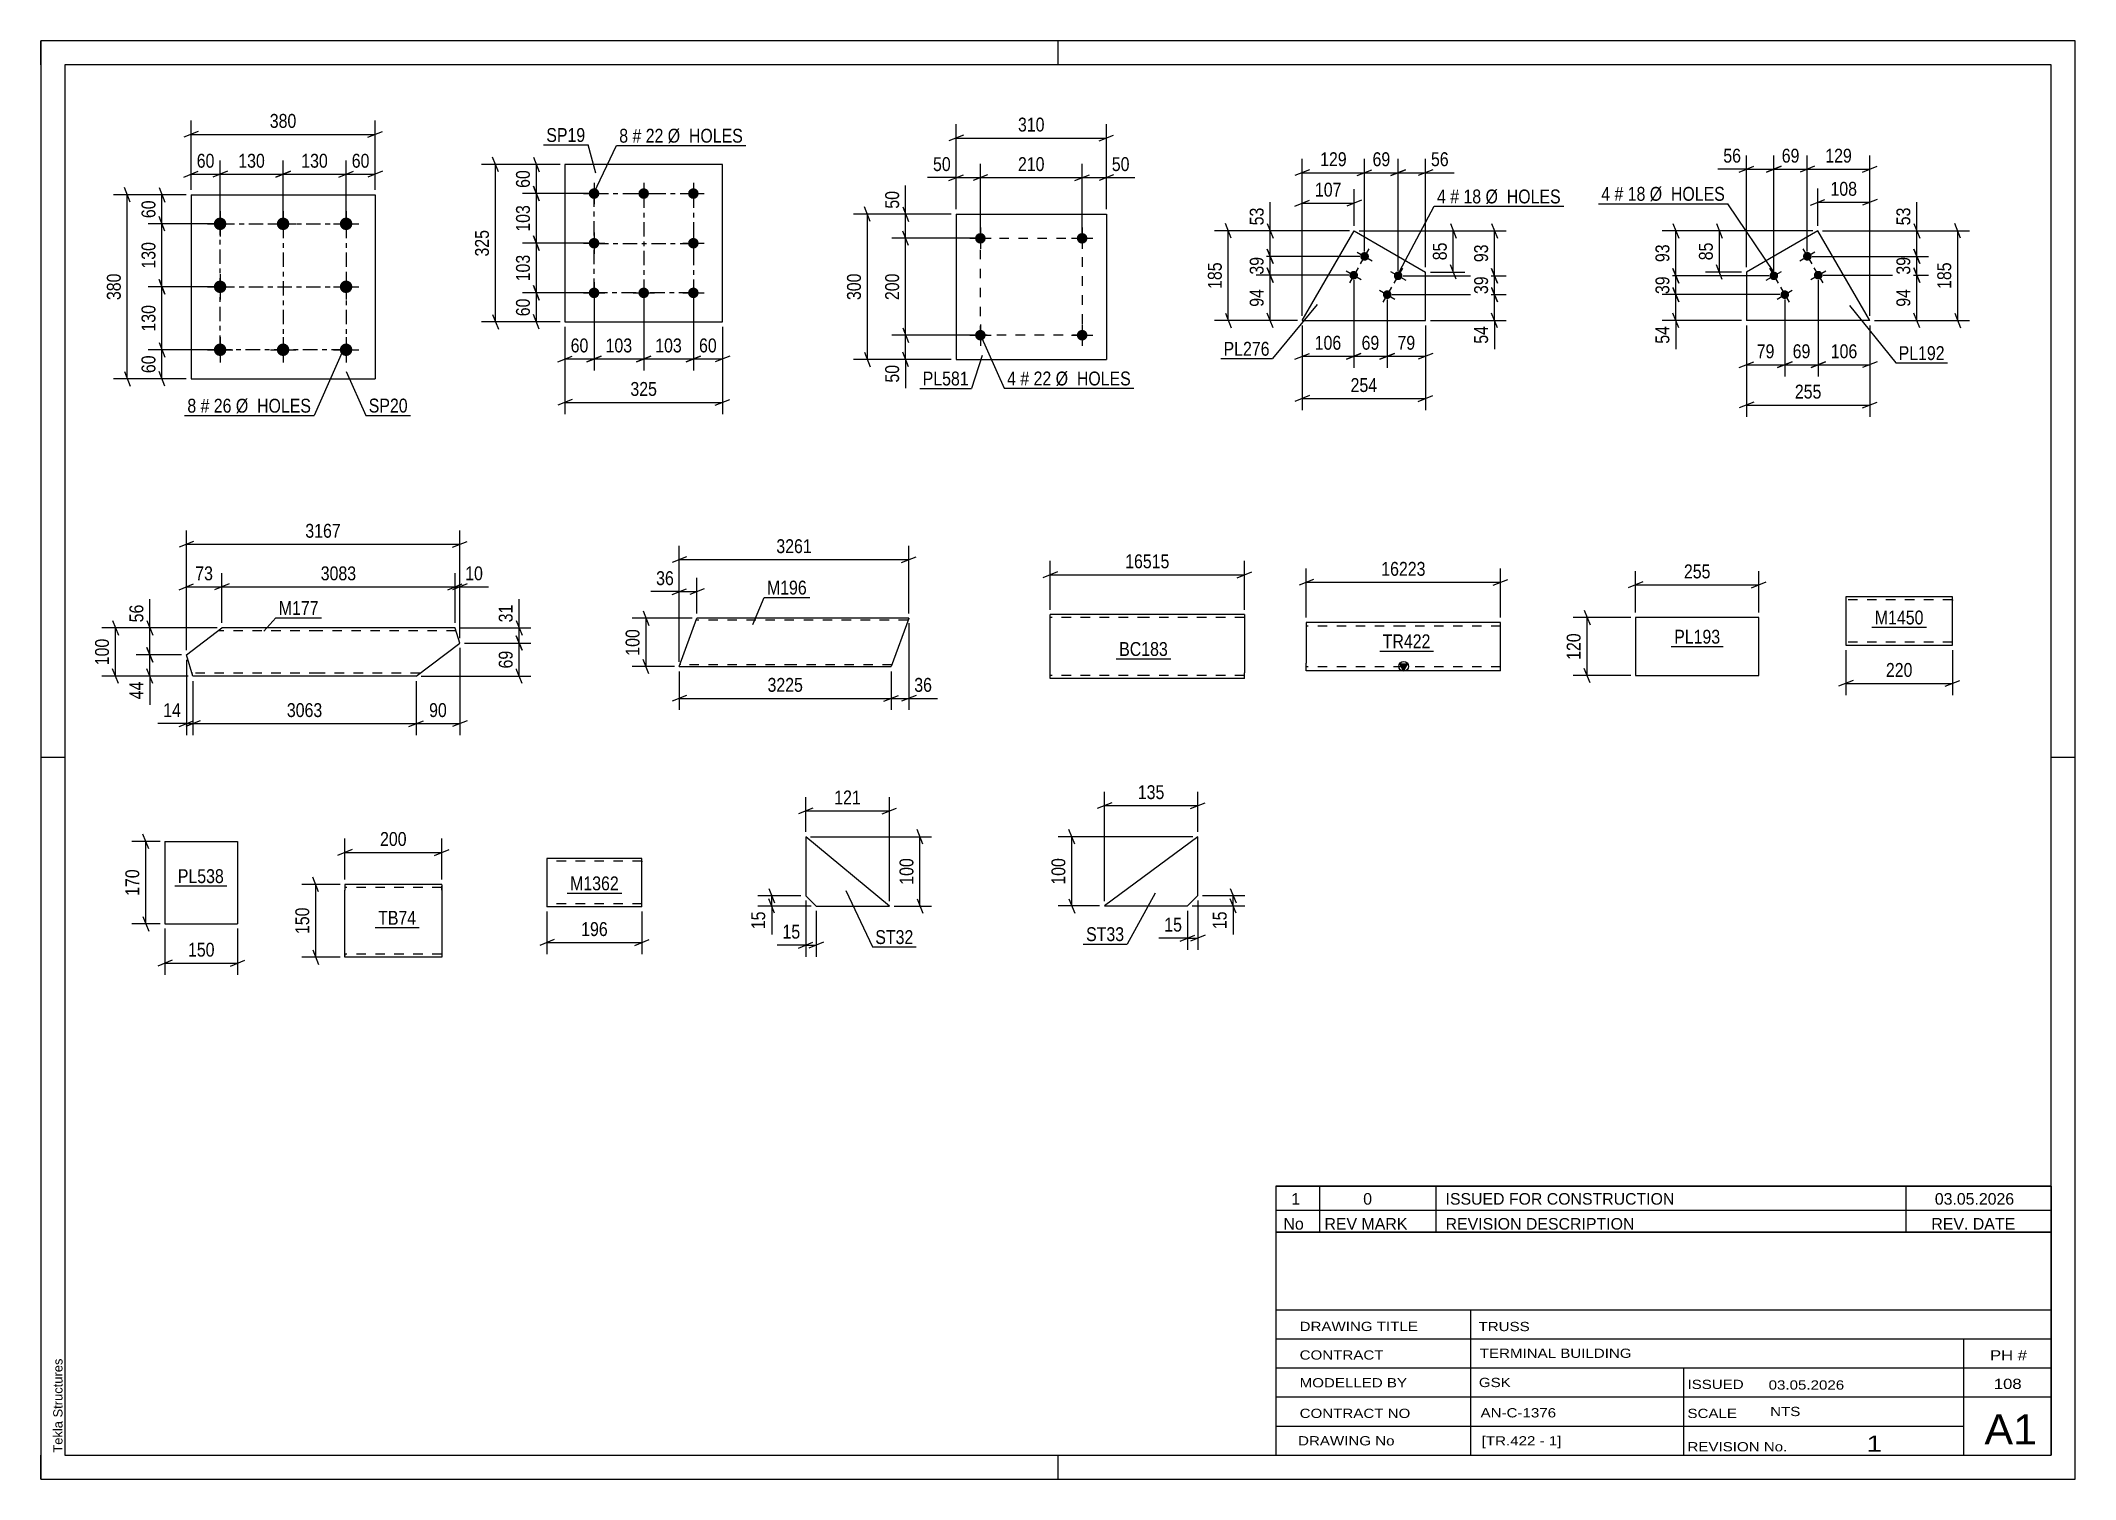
# Paper-space layout 'Layout1' of a CAD drawing. Header units: millimetres. Extents: x 0 to 420, y 0 to 297.
# The model-space entities are those that its viewports show. They can reach past a viewport. Long polylines and large blocks are cut down to what shows.
import ezdxf

# ---------------------------------------------------------------- set-up
doc = ezdxf.new("R2010")
doc.units = ezdxf.units.MM
doc.linetypes.add('DXK_LINE_DOT2', pattern=[3.9198, 1.9599, -1.9599])
doc.linetypes.add('DXK_LINE_DOT3', pattern=[5.9187, 2.979, -0.9799, 0.9799, -0.9799])
doc.layers.add('Viewport layer', color=7, linetype='Continuous', plot=False)
doc.styles.add('Arial', font='ARIAL.TTF', dxfattribs={"height": 0.2})
doc.styles.add('Arial Narrow', font='ARIALN.TTF', dxfattribs={"height": 0.2})

# ---------------------------------------------------------------- blocks, each defined once
blk = doc.blocks.new('Unknown-814185345-1133')
at = {"color": 5, "linetype": 'Continuous'}
for p, q in [((420, 297), (0, 297)), ((0, 297), (0, 0)), ((0, 292), (0, 297)), ((210, 292), (210, 297)), ((420, 0), (420, 297)), ((415, 292), (5, 292)), ((5, 292), (5, 5)), ((415, 5), (415, 292)), ((5, 149), (0, 149)), ((420, 149), (415, 149)), ((0, 0), (0, 5)), ((5, 5), (415, 5)), ((210, 0), (210, 5)), ((0, 0), (420, 0))]:
    blk.add_line(p, q, dxfattribs=at)
at = {"color": 174, "linetype": 'Continuous', "style": 'Arial'}
blk.add_text('Tekla Structures', height=1.9102, rotation=90, dxfattribs=at).set_placement((4.5, 5.5))
blk = doc.blocks.new('Unknown-814185345-11937')
at = {"color": 7, "linetype": 'Continuous'}
for p, q in [((255, 51.05), (255, 5)), ((255, 51.05), (415, 51.05)), ((415, 51), (415, 5)), ((255, 35), (415, 35)), ((295.14, 35), (295.14, 5)), ((255, 29), (415, 29)), ((397, 5.05), (397, 29.05)), ((255, 23), (415, 23)), ((339.14, 23), (339.14, 5)), ((255, 17), (415, 17)), ((255, 11), (397, 11)), ((255, 5), (415, 5))]:
    blk.add_line(p, q, dxfattribs=at)
at = {"color": 7, "style": 'Arial Narrow'}
for s, height, width, p in [('DRAWING TITLE', 1.9089, 1.425378, (259.88, 30.61)), ('TRUSS', 1.909, 1.425378, (296.81, 30.59)), ('CONTRACT', 1.909, 1.425378, (259.88, 24.71)), ('TERMINAL BUILDING', 1.9089, 1.425378, (297.06, 25.07)), ('MODELLED BY', 1.9089, 1.425378, (259.88, 18.98)), ('GSK', 1.909, 1.425378, (296.88, 19.04)), ('ISSUED', 1.909, 1.425378, (339.94, 18.64)), ('03.05.2026', 1.909, 1.425378, (356.69, 18.52)), ('CONTRACT NO', 1.9089, 1.425378, (259.88, 12.66)), ('AN-C-1376', 1.909, 1.425378, (297.23, 12.78)), ('SCALE', 1.909, 1.425378, (339.94, 12.65)), ('A1', 6.204, 1.25, (401.24, 7.2)), ('DRAWING No', 1.909, 1.425378, (259.56, 7)), ('[TR.422 - 1]', 1.9089, 1.425378, (297.46, 6.99)), ('1', 3.34, 1.5, (376.91, 5.68)), ('REVISION No.', 1.9089, 1.425378, (339.94, 5.77))]:
    blk.add_text(s, height=height, dxfattribs=dict(at, width=width)).set_placement(p)
at = {"color": 7, "linetype": 'Continuous', "style": 'Arial Narrow'}
for s, height, width, p in [('PH #', 2.1, 1.42538, (402.4, 24.55)), ('108', 2.1, 1.42538, (403.19, 18.65)), ('NTS', 1.909, 1.425378, (357, 13.05))]:
    blk.add_text(s, height=height, dxfattribs=dict(at, width=width)).set_placement(p)
blk = doc.blocks.new('Unknown-814185345-11938')
at = {"color": 7, "linetype": 'Continuous'}
for p, q in [((255, 60.55), (415, 60.55)), ((415, 60.55), (255, 60.55)), ((255, 60.55), (255, 55.55)), ((264, 60.55), (264, 55.55)), ((288, 60.55), (288, 55.55)), ((385, 60.55), (385, 55.55)), ((415, 60.55), (415, 55.55)), ((255, 55.55), (415, 55.55)), ((255, 55.55), (255, 51.05)), ((255, 55.55), (415, 55.55)), ((264, 55.55), (264, 51.05)), ((288, 55.55), (288, 51.05)), ((385, 55.55), (385, 51.05)), ((415, 55.55), (415, 51.05)), ((415, 51.05), (255, 51.05))]:
    blk.add_line(p, q, dxfattribs=at)
at = {"color": 7, "linetype": 'Continuous', "style": 'Arial Narrow'}
for s, height, width, p in [('1', 2.39, 1.196471, (258.16, 56.7)), ('0', 2.39, 1.196471, (273, 56.7)), ('ISSUED FOR CONSTRUCTION', 2.3861, 1.196471, (290, 56.7)), ('03.05.2026', 2.386, 1.196471, (391, 56.7)), ('No', 2.386, 1.2, (256.54, 51.55)), ('REV MARK', 2.386, 1.2, (265, 51.55)), ('REVISION DESCRIPTION', 2.3861, 1.2, (290, 51.55)), ('REV. DATE', 2.386, 1.2, (390.28, 51.55))]:
    blk.add_text(s, height=height, dxfattribs=dict(at, width=width)).set_placement(p)
blk = doc.blocks.new('Bolt-814185345-7048 - 7046')
at = {"linetype": 'Continuous'}
for points in [[(365.46, 252.93, -1), (363.91, 252.03, -1)], [(358.54, 248.92, -1), (356.99, 248.01, -1)], [(367.72, 249.04, -1), (366.16, 248.13, -1)], [(360.8, 245.02, -1), (359.25, 244.12, -1)]]:
    blk.add_hatch(color=1, dxfattribs=at).paths.add_polyline_path(points)
at = {"color": 1, "linetype": 'Continuous'}
for p, q in [((363.13, 251.58), (366.24, 253.38)), ((363.78, 254.04), (365.59, 250.92)), ((356.21, 247.56), (359.32, 249.37)), ((356.86, 250.02), (358.67, 246.91)), ((365.39, 247.68), (368.5, 249.49)), ((366.04, 250.14), (367.85, 247.03)), ((358.47, 243.67), (361.58, 245.48)), ((359.12, 246.13), (360.93, 243.01))]:
    blk.add_line(p, q, dxfattribs=at)
blk = doc.blocks.new('Part-814185345-7053 - 7046')
at = {"color": 2, "linetype": 'Continuous'}
for p, q in [((366.82, 257.76), (352.12, 249.23)), ((377.58, 239.22), (366.82, 257.76)), ((352.12, 249.23), (352.12, 239.22)), ((377.58, 239.22), (352.12, 239.22))]:
    blk.add_line(p, q, dxfattribs=at)
blk = doc.blocks.new('Part-814185345-5813 - 5807')
at = {"color": 2, "linetype": 'Continuous'}
for p, q in [((31.04, 265.19), (31.04, 227.19)), ((31.04, 265.19), (69.04, 265.19)), ((69.04, 265.19), (69.04, 227.19)), ((31.04, 227.19), (69.04, 227.19))]:
    blk.add_line(p, q, dxfattribs=at)
blk = doc.blocks.new('Bolt-814185345-5846 - 5807')
at = {"linetype": 'Continuous'}
for points in [[(37.04, 260.49, -1), (37.04, 257.89, -1)], [(50.04, 260.49, -1), (50.04, 257.89, -1)], [(63.04, 260.49, -1), (63.04, 257.89, -1)], [(37.04, 247.49, -1), (37.04, 244.89, -1)], [(63.04, 247.49, -1), (63.04, 244.89, -1)], [(37.04, 234.49, -1), (37.04, 231.89, -1)], [(50.04, 234.49, -1), (50.04, 231.89, -1)], [(63.04, 234.49, -1), (63.04, 231.89, -1)]]:
    blk.add_hatch(color=1, dxfattribs=at).paths.add_polyline_path(points)
at = {"color": 1, "linetype": 'Continuous'}
for p, q in [((37.04, 261.79), (37.04, 256.59)), ((50.04, 261.79), (50.04, 256.59)), ((63.04, 261.79), (63.04, 256.59)), ((34.44, 259.19), (39.64, 259.19)), ((47.44, 259.19), (52.64, 259.19)), ((60.44, 259.19), (65.64, 259.19)), ((37.04, 248.79), (37.04, 243.59)), ((63.04, 248.79), (63.04, 243.59)), ((34.44, 246.19), (39.64, 246.19)), ((60.44, 246.19), (65.64, 246.19)), ((37.04, 235.79), (37.04, 230.59)), ((50.04, 235.79), (50.04, 230.59)), ((63.04, 235.79), (63.04, 230.59)), ((34.44, 233.19), (39.64, 233.19)), ((47.44, 233.19), (52.64, 233.19)), ((60.44, 233.19), (65.64, 233.19))]:
    blk.add_line(p, q, dxfattribs=at)
blk = doc.blocks.new('Part-814185345-6796 - 6792')
at = {"color": 2, "linetype": 'Continuous'}
for p, q in [((354.68, 177.92), (329.22, 177.92)), ((329.22, 177.92), (329.22, 165.92)), ((354.68, 165.92), (354.68, 177.92)), ((329.22, 165.92), (354.68, 165.92))]:
    blk.add_line(p, q, dxfattribs=at)
blk = doc.blocks.new('Part-814185345-6829 - 6823')
at = {"color": 2, "linetype": 'Continuous'}
for p, q in [((238.86, 132.65), (219.58, 118.36)), ((238.86, 120.5), (238.86, 132.65)), ((219.58, 118.36), (236.72, 118.36)), ((236.72, 118.36), (238.86, 120.5))]:
    blk.add_line(p, q, dxfattribs=at)
blk = doc.blocks.new('Part-814185345-5746 - 5742')
at = {"color": 2, "linetype": 'Continuous'}
for p, q in [((25.65, 131.69), (25.65, 114.69)), ((25.65, 131.69), (40.65, 131.69)), ((40.65, 131.69), (40.65, 114.69)), ((25.65, 114.69), (40.65, 114.69))]:
    blk.add_line(p, q, dxfattribs=at)
blk = doc.blocks.new('Part-814185345-5534 - 5528')
at = {"color": 2, "linetype": 'Continuous'}
for p, q in [((131.83, 167.77), (135.47, 177.77)), ((155.47, 177.77), (135.47, 177.77)), ((179.21, 177.77), (155.57, 177.77)), ((179.18, 177.71), (175.57, 167.77)), ((179.21, 177.77), (179.18, 177.71)), ((131.83, 167.77), (155.47, 167.77)), ((155.57, 167.77), (175.57, 167.77))]:
    blk.add_line(p, q, dxfattribs=at)
at = {"color": 7, "linetype": 'DXK_LINE_DOT2'}
for p, q in [((155.47, 177.37), (135.32, 177.37)), ((179.06, 177.37), (155.57, 177.37)), ((179.12, 177.53), (179.21, 177.77)), ((131.98, 168.2), (131.97, 168.17)), ((131.97, 168.17), (131.98, 168.2)), ((155.47, 168.17), (131.97, 168.17)), ((131.98, 168.2), (132.01, 168.26)), ((132.01, 168.26), (131.98, 168.2)), ((175.71, 168.17), (155.57, 168.17))]:
    blk.add_line(p, q, dxfattribs=at)
blk = doc.blocks.new('Part-814185345-6265 - 6259')
at = {"color": 2, "linetype": 'Continuous'}
for p, q in [((30.07, 170.2), (37.41, 175.8)), ((57.41, 175.8), (37.41, 175.8)), ((85.53, 175.8), (57.51, 175.8)), ((77.51, 165.8), (86.51, 172.65)), ((85.56, 175.71), (85.53, 175.8)), ((86.51, 172.65), (85.56, 175.71)), ((31.44, 165.8), (30.07, 170.2)), ((57.41, 165.8), (31.44, 165.8)), ((77.51, 165.8), (57.51, 165.8))]:
    blk.add_line(p, q, dxfattribs=at)
at = {"color": 7, "linetype": 'DXK_LINE_DOT2'}
for p, q in [((57.41, 175.2), (36.63, 175.2)), ((85.71, 175.2), (57.51, 175.2)), ((31.24, 166.44), (31.21, 166.54)), ((31.21, 166.54), (31.24, 166.44)), ((31.24, 166.44), (31.26, 166.4)), ((31.26, 166.4), (31.24, 166.44)), ((57.41, 166.4), (31.26, 166.4)), ((78.3, 166.4), (57.51, 166.4))]:
    blk.add_line(p, q, dxfattribs=at)
blk = doc.blocks.new('Bolt-814185345-6918 - 6884')
at = {"linetype": 'Continuous'}
for points in [[(274.07, 252.02, -1), (272.51, 252.92, -1)], [(271.82, 248.13, -1), (270.26, 249.03, -1)], [(280.99, 248.01, -1), (279.44, 248.92, -1)], [(278.74, 244.12, -1), (277.18, 245.02, -1)]]:
    blk.add_hatch(color=1, dxfattribs=at).paths.add_polyline_path(points)
at = {"color": 1, "linetype": 'Continuous'}
for p, q in [((271.73, 253.37), (274.85, 251.57)), ((274.19, 254.03), (272.39, 250.92)), ((269.48, 249.48), (272.6, 247.68)), ((271.94, 250.14), (270.14, 247.02)), ((278.66, 249.37), (281.77, 247.56)), ((281.12, 250.02), (279.31, 246.91)), ((276.4, 245.47), (279.52, 243.67)), ((278.86, 246.13), (277.06, 243.01))]:
    blk.add_line(p, q, dxfattribs=at)
blk = doc.blocks.new('Part-814185345-6923 - 6884')
at = {"color": 2, "linetype": 'Continuous'}
for p, q in [((260.42, 239.22), (271.15, 257.76)), ((271.15, 257.76), (285.86, 249.24)), ((285.86, 239.22), (285.86, 249.24)), ((260.42, 239.22), (285.86, 239.22))]:
    blk.add_line(p, q, dxfattribs=at)
blk = doc.blocks.new('Part-814185345-5778 - 5774')
at = {"color": 2, "linetype": 'Continuous'}
for p, q in [((62.8, 122.81), (62.8, 121.61)), ((82.8, 122.81), (62.8, 122.81)), ((82.8, 122.72), (82.8, 122.81)), ((82.8, 122.72), (82.8, 121.61)), ((62.8, 108.55), (62.8, 121.61)), ((82.8, 121.61), (82.8, 107.81)), ((62.8, 107.9), (62.8, 108.55)), ((62.8, 107.81), (62.8, 107.9)), ((82.8, 107.81), (62.8, 107.81))]:
    blk.add_line(p, q, dxfattribs=at)
at = {"color": 7, "linetype": 'DXK_LINE_DOT2'}
for p, q in [((82.8, 122.21), (62.8, 122.21)), ((82.8, 121.61), (82.8, 122.46)), ((62.8, 108.55), (62.8, 108.16)), ((62.8, 108.41), (62.8, 108.46)), ((82.8, 108.41), (62.8, 108.41)), ((82.8, 108.41), (82.8, 108.46))]:
    blk.add_line(p, q, dxfattribs=at)
blk = doc.blocks.new('Part-814185345-5607 - 5601')
at = {"color": 2, "linetype": 'Continuous'}
for p, q in [((108.23, 271.44), (108.23, 238.94)), ((140.73, 271.44), (108.23, 271.44)), ((140.73, 238.94), (140.73, 271.44)), ((108.23, 238.94), (140.73, 238.94))]:
    blk.add_line(p, q, dxfattribs=at)
blk = doc.blocks.new('Bolt-814185345-5640 - 5601')
at = {"linetype": 'Continuous'}
for points in [[(114.23, 266.54, -1), (114.23, 264.34, -1)], [(124.48, 266.54, -1), (124.48, 264.34, -1)], [(134.73, 266.54, -1), (134.73, 264.34, -1)], [(114.23, 256.29, -1), (114.23, 254.09, -1)], [(134.73, 256.29, -1), (134.73, 254.09, -1)], [(114.23, 246.04, -1), (114.23, 243.84, -1)], [(124.48, 246.04, -1), (124.48, 243.84, -1)], [(134.73, 246.04, -1), (134.73, 243.84, -1)]]:
    blk.add_hatch(color=1, dxfattribs=at).paths.add_polyline_path(points)
at = {"color": 1, "linetype": 'Continuous'}
for p, q in [((112.03, 265.44), (116.43, 265.44)), ((114.23, 267.64), (114.23, 263.24)), ((122.28, 265.44), (126.68, 265.44)), ((124.48, 267.64), (124.48, 263.24)), ((132.53, 265.44), (136.93, 265.44)), ((134.73, 267.64), (134.73, 263.24)), ((114.23, 257.39), (114.23, 252.99)), ((134.73, 257.39), (134.73, 252.99)), ((112.03, 255.19), (116.43, 255.19)), ((132.53, 255.19), (136.93, 255.19)), ((112.03, 244.94), (116.43, 244.94)), ((114.23, 247.14), (114.23, 242.74)), ((122.28, 244.94), (126.68, 244.94)), ((124.48, 247.14), (124.48, 242.74)), ((132.53, 244.94), (136.93, 244.94)), ((134.73, 247.14), (134.73, 242.74))]:
    blk.add_line(p, q, dxfattribs=at)
blk = doc.blocks.new('Part-814185345-6030 - 6026')
at = {"color": 2, "linetype": 'Continuous'}
for p, q in [((394.64, 182.2), (372.65, 182.2)), ((372.65, 182.2), (372.65, 172.3)), ((394.64, 173.4), (394.64, 182.2)), ((372.65, 172.3), (372.65, 172.2)), ((372.65, 172.2), (394.64, 172.2)), ((394.64, 172.2), (394.64, 173.4))]:
    blk.add_line(p, q, dxfattribs=at)
at = {"color": 7, "linetype": 'DXK_LINE_DOT2'}
for p, q in [((394.64, 181.6), (372.65, 181.6)), ((394.64, 181.56), (394.64, 181.6)), ((394.64, 181.6), (394.64, 181.56)), ((394.64, 181.46), (394.64, 181.56)), ((394.64, 181.56), (394.64, 181.46)), ((372.65, 172.8), (372.65, 172.85)), ((394.64, 172.8), (372.65, 172.8)), ((394.64, 172.85), (394.64, 173.17)), ((394.64, 172.8), (394.64, 172.85))]:
    blk.add_line(p, q, dxfattribs=at)
blk = doc.blocks.new('Part-814185345-5954 - 5948')
at = {"color": 2, "linetype": 'Continuous'}
for p, q in [((175.19, 118.35), (157.92, 132.64)), ((157.92, 132.64), (157.92, 120.49)), ((157.92, 120.49), (160.06, 118.35)), ((160.06, 118.35), (175.19, 118.35))]:
    blk.add_line(p, q, dxfattribs=at)
blk = doc.blocks.new('Part-814185345-6011 - 6005')
at = {"color": 2, "linetype": 'Continuous'}
for p, q in [((228.39, 178.52), (208.39, 178.52)), ((208.39, 165.41), (208.39, 178.52)), ((248.49, 178.52), (228.49, 178.52)), ((248.49, 178.52), (248.49, 166.52)), ((208.39, 165.32), (208.39, 165.41)), ((228.39, 165.32), (208.39, 165.32)), ((248.49, 165.32), (228.49, 165.32)), ((248.49, 165.32), (248.49, 166.52))]:
    blk.add_line(p, q, dxfattribs=at)
at = {"color": 7, "linetype": 'DXK_LINE_DOT2'}
for p, q in [((228.39, 177.92), (208.39, 177.92)), ((248.49, 177.92), (228.49, 177.92)), ((208.39, 165.92), (208.39, 165.96)), ((228.39, 165.92), (208.39, 165.92)), ((248.49, 165.92), (228.49, 165.92)), ((248.49, 165.96), (248.49, 166.29)), ((248.49, 165.92), (248.49, 165.96))]:
    blk.add_line(p, q, dxfattribs=at)
blk = doc.blocks.new('Part-814185345-1876 - 1870')
at = {"linetype": 'Continuous'}
blk.add_hatch(color=2, dxfattribs=at).paths.add_polyline_path([(281.35, 166.92), (280.55, 168.32), (282.15, 168.32)])
at = {"color": 2, "linetype": 'Continuous'}
for p, q in [((281.25, 176.92), (261.25, 176.92)), ((261.25, 176.92), (261.25, 168.52)), ((301.35, 176.92), (281.35, 176.92)), ((301.35, 176.92), (301.35, 176.92)), ((301.35, 166.92), (301.35, 176.92)), ((261.25, 167.38), (261.25, 168.52)), ((281.35, 166.92), (280.55, 168.32)), ((280.55, 168.32), (282.15, 168.32)), ((282.15, 168.32), (281.35, 166.92)), ((261.25, 166.92), (261.25, 167.38)), ((281.25, 166.92), (261.25, 166.92)), ((301.35, 166.92), (281.35, 166.92)), ((301.35, 166.92), (301.35, 166.92))]:
    blk.add_line(p, q, dxfattribs=at)
at = {"color": 7, "linetype": 'DXK_LINE_DOT2'}
for p, q in [((261.25, 176.79), (261.25, 175.32)), ((301.35, 166.92), (301.35, 176.92)), ((281.25, 176.12), (261.25, 176.12)), ((301.35, 176.12), (281.35, 176.12)), ((301.35, 176.12), (301.35, 176.12)), ((261.25, 167.78), (261.25, 168.52)), ((301.35, 168.21), (301.35, 168.52)), ((261.25, 167.72), (261.25, 167.78)), ((261.25, 167.72), (261.25, 167.78)), ((261.25, 167.38), (261.25, 167.78)), ((281.25, 167.72), (261.25, 167.72)), ((301.35, 167.72), (281.35, 167.72)), ((301.35, 167.78), (301.35, 167.9)), ((301.35, 167.72), (301.35, 167.78)), ((301.35, 167.72), (301.35, 167.72))]:
    blk.add_line(p, q, dxfattribs=at)
at = {"color": 2, "linetype": 'Continuous'}
blk.add_circle((281.35, 167.82), 1, dxfattribs=at)
blk = doc.blocks.new('Bolt-814185345-6569 - 6530')
at = {"linetype": 'Continuous'}
for points in [[(195.08, 236.2, -1), (192.88, 236.2, -1)], [(216.08, 236.2, -1), (213.88, 236.2, -1)]]:
    blk.add_hatch(color=1, dxfattribs=at).paths.add_polyline_path(points)
at = {"color": 1, "linetype": 'Continuous'}
for p, q in [((191.78, 236.2), (196.18, 236.2)), ((193.98, 238.4), (193.98, 234)), ((212.78, 236.2), (217.18, 236.2)), ((214.98, 238.4), (214.98, 234))]:
    blk.add_line(p, q, dxfattribs=at)
blk = doc.blocks.new('Bolt-814185345-6564 - 6530')
at = {"linetype": 'Continuous'}
for points in [[(195.08, 256.2, -1), (192.88, 256.2, -1)], [(216.08, 256.2, -1), (213.88, 256.2, -1)]]:
    blk.add_hatch(color=1, dxfattribs=at).paths.add_polyline_path(points)
at = {"color": 1, "linetype": 'Continuous'}
for p, q in [((193.98, 258.4), (193.98, 254)), ((214.98, 258.4), (214.98, 254)), ((191.78, 256.2), (196.18, 256.2)), ((212.78, 256.2), (217.18, 256.2))]:
    blk.add_line(p, q, dxfattribs=at)
blk = doc.blocks.new('Part-814185345-6574 - 6530')
at = {"color": 2, "linetype": 'Continuous'}
for p, q in [((188.98, 261.19), (188.98, 231.19)), ((188.98, 261.19), (219.98, 261.19)), ((219.98, 261.19), (219.98, 231.19)), ((188.98, 231.19), (219.98, 231.19))]:
    blk.add_line(p, q, dxfattribs=at)
blk = doc.blocks.new('Part-814185345-6744 - 6740')
at = {"color": 2, "linetype": 'Continuous'}
for p, q in [((124.12, 128.19), (104.51, 128.19)), ((104.51, 128.19), (104.51, 118.19)), ((124.12, 118.19), (124.12, 128.19)), ((124.12, 118.19), (104.51, 118.19))]:
    blk.add_line(p, q, dxfattribs=at)
at = {"color": 7, "linetype": 'DXK_LINE_DOT2'}
for p, q in [((124.12, 127.59), (104.51, 127.59)), ((124.12, 127.54), (124.12, 127.59)), ((124.12, 127.59), (124.12, 127.54)), ((124.12, 127.45), (124.12, 127.54)), ((124.12, 127.54), (124.12, 127.45)), ((104.51, 118.79), (104.51, 118.84)), ((124.12, 118.79), (104.51, 118.79))]:
    blk.add_line(p, q, dxfattribs=at)
blk = doc.blocks.new('Rectangle-814185345-5933 - 5807')
at = {"color": 1, "linetype": 'DXK_LINE_DOT3'}
blk.add_lwpolyline([(37.04, 259.19), (63.04, 259.19), (63.04, 233.19), (37.04, 233.19), (37.04, 259.19)], close=True, dxfattribs=at)
blk = doc.blocks.new('Rectangle-814185345-5727 - 5601')
at = {"color": 1, "linetype": 'DXK_LINE_DOT3'}
blk.add_lwpolyline([(114.23, 265.44), (134.73, 265.44), (134.73, 244.94), (114.23, 244.94), (114.23, 265.44)], close=True, dxfattribs=at)
blk = doc.blocks.new('Rectangle-814185345-6683 - 6530')
at = {"color": 1, "linetype": 'DXK_LINE_DOT2'}
blk.add_lwpolyline([(193.98, 256.2), (214.98, 256.2), (214.98, 236.2), (193.98, 236.2), (193.98, 256.2)], close=True, dxfattribs=at)
blk = doc.blocks.new('Line-814185345-5926 - 5807')
at = {"color": 1, "linetype": 'DXK_LINE_DOT3'}
blk.add_line((50.04, 259.19), (50.04, 233.19), dxfattribs=at)
blk = doc.blocks.new('Line-814185345-5720 - 5601')
at = {"color": 1, "linetype": 'DXK_LINE_DOT3'}
blk.add_line((124.53, 265.44), (124.53, 244.94), dxfattribs=at)
blk = doc.blocks.new('Line-814185345-5919 - 5807')
at = {"color": 1, "linetype": 'DXK_LINE_DOT3'}
blk.add_line((37.04, 246.19), (63.04, 246.19), dxfattribs=at)
blk = doc.blocks.new('Line-814185345-5713 - 5601')
at = {"color": 1, "linetype": 'DXK_LINE_DOT3'}
blk.add_line((114.23, 255.14), (134.73, 255.14), dxfattribs=at)
blk = doc.blocks.new('StraightDimension-814185345-7071 - 7046')
at = {"color": 7, "linetype": 'Continuous'}
for p, q in [((367.94, 248.59), (389.68, 248.59)), ((386.68, 250.09), (387.88, 247.09)), ((387.28, 239.22), (387.28, 248.59)), ((387.88, 237.72), (386.68, 240.72)), ((378.58, 239.22), (389.68, 239.22))]:
    blk.add_line(p, q, dxfattribs=at)
at = {"color": 0}
blk.add_wipeout([(386.53, 246.33), (382.33, 246.33), (382.33, 241.48), (386.53, 241.48)], dxfattribs=at)
at = {"color": 3, "style": 'Arial Narrow'}
blk.add_text('94', height=2.863, rotation=90.0002, dxfattribs=at).set_placement((385.93, 242.08))
blk = doc.blocks.new('StraightDimension-814185345-7063 - 7046')
at = {"color": 7, "linetype": 'Continuous'}
for p, q in [((365.68, 252.48), (389.68, 252.48)), ((386.68, 253.98), (387.88, 250.98)), ((387.28, 248.59), (387.28, 252.48)), ((367.94, 248.59), (389.68, 248.59)), ((387.88, 247.09), (386.68, 250.09))]:
    blk.add_line(p, q, dxfattribs=at)
at = {"color": 0}
blk.add_wipeout([(386.53, 252.96), (382.33, 252.96), (382.33, 248.1), (386.53, 248.1)], dxfattribs=at)
at = {"color": 3, "style": 'Arial Narrow'}
blk.add_text('39', height=2.863, rotation=90.0002, dxfattribs=at).set_placement((385.93, 248.7))
blk = doc.blocks.new('StraightDimension-814185345-7055 - 7046')
at = {"color": 7, "linetype": 'Continuous'}
for p, q in [((367.82, 257.76), (389.68, 257.76)), ((386.68, 259.26), (387.88, 256.26)), ((387.28, 252.48), (387.28, 257.76)), ((365.68, 252.48), (389.68, 252.48)), ((387.88, 250.98), (386.68, 253.98))]:
    blk.add_line(p, q, dxfattribs=at)
at = {"color": 0}
blk.add_wipeout([(386.53, 263.15), (382.33, 263.15), (382.33, 258.29), (386.53, 258.29)], dxfattribs=at)
at = {"color": 7, "linetype": 'Continuous'}
blk.add_line((387.28, 257.76), (387.28, 263.67), dxfattribs=at)
blk.add_line((387.28, 257.76), (387.28, 263.67), dxfattribs=at)
at = {"color": 3, "style": 'Arial Narrow'}
blk.add_text('53', height=2.863, rotation=90.0002, dxfattribs=at).set_placement((385.93, 258.89))
blk = doc.blocks.new('StraightDimension-814185345-7167 - 7046')
at = {"color": 7, "linetype": 'Continuous'}
for p, q in [((352.12, 238.22), (352.12, 219.37)), ((377.58, 238.22), (377.58, 219.37)), ((353.62, 222.37), (350.62, 221.17)), ((352.12, 221.77), (377.58, 221.77)), ((376.08, 221.17), (379.08, 222.37))]:
    blk.add_line(p, q, dxfattribs=at)
at = {"color": 0}
blk.add_wipeout([(368.19, 222.52), (368.19, 226.72), (361.51, 226.72), (361.51, 222.52)], dxfattribs=at)
at = {"color": 3, "style": 'Arial Narrow'}
blk.add_text('255', height=2.863, dxfattribs=at).set_placement((362.11, 223.12))
blk = doc.blocks.new('StraightDimension-814185345-7078 - 7046')
at = {"color": 7, "linetype": 'Continuous'}
for p, q in [((357.77, 249.46), (357.77, 273.33)), ((364.68, 253.48), (364.68, 273.33)), ((356.27, 269.88), (359.27, 271.08)), ((357.77, 270.48), (364.68, 270.48)), ((366.18, 271.08), (363.18, 269.88))]:
    blk.add_line(p, q, dxfattribs=at)
at = {"color": 0}
blk.add_wipeout([(363.65, 271.23), (363.65, 275.43), (358.8, 275.43), (358.8, 271.23)], dxfattribs=at)
at = {"color": 3, "style": 'Arial Narrow'}
blk.add_text('69', height=2.863, dxfattribs=at).set_placement((359.4, 271.83))
blk = doc.blocks.new('StraightDimension-814185345-7088 - 7046')
at = {"color": 7, "linetype": 'Continuous'}
for p, q in [((364.68, 253.48), (364.68, 273.33)), ((377.58, 240.22), (377.58, 273.33)), ((366.18, 271.08), (363.18, 269.88)), ((364.68, 270.48), (377.58, 270.48)), ((376.08, 269.88), (379.08, 271.08))]:
    blk.add_line(p, q, dxfattribs=at)
at = {"color": 0}
blk.add_wipeout([(374.47, 271.23), (374.47, 275.43), (367.79, 275.43), (367.79, 271.23)], dxfattribs=at)
at = {"color": 3, "style": 'Arial Narrow'}
blk.add_text('129', height=2.863, dxfattribs=at).set_placement((368.39, 271.83))
blk = doc.blocks.new('StraightDimension-814185345-7096 - 7046')
at = {"color": 7, "linetype": 'Continuous'}
for p, q in [((352.12, 250.23), (352.12, 273.33)), ((357.77, 249.46), (357.77, 273.33)), ((350.62, 269.88), (353.62, 271.08)), ((352.12, 270.48), (357.77, 270.48)), ((359.27, 271.08), (356.27, 269.88))]:
    blk.add_line(p, q, dxfattribs=at)
at = {"color": 0}
blk.add_wipeout([(351.59, 271.23), (351.59, 275.43), (346.74, 275.43), (346.74, 271.23)], dxfattribs=at)
at = {"color": 7, "linetype": 'Continuous'}
blk.add_line((352.12, 270.48), (346.21, 270.48), dxfattribs=at)
blk.add_line((352.12, 270.48), (346.21, 270.48), dxfattribs=at)
at = {"color": 3, "style": 'Arial Narrow'}
blk.add_text('56', height=2.863, dxfattribs=at).set_placement((347.34, 271.83))
blk = doc.blocks.new('StraightDimension-814185345-7107 - 7046')
at = {"color": 7, "linetype": 'Continuous'}
for p, q in [((365.82, 257.76), (334.7, 257.76)), ((336.95, 259.26), (338.15, 256.26)), ((337.55, 248.46), (337.55, 257.76)), ((356.77, 248.46), (334.7, 248.46)), ((338.15, 246.96), (336.95, 249.96))]:
    blk.add_line(p, q, dxfattribs=at)
at = {"color": 0}
blk.add_wipeout([(336.8, 255.54), (332.6, 255.54), (332.6, 250.69), (336.8, 250.69)], dxfattribs=at)
at = {"color": 3, "style": 'Arial Narrow'}
blk.add_text('93', height=2.863, rotation=90.0002, dxfattribs=at).set_placement((336.2, 251.29))
blk = doc.blocks.new('StraightDimension-814185345-7115 - 7046')
at = {"color": 7, "linetype": 'Continuous'}
for p, q in [((356.77, 248.46), (334.7, 248.46)), ((336.95, 249.96), (338.15, 246.96)), ((337.55, 244.57), (337.55, 248.46)), ((359.02, 244.57), (334.7, 244.57)), ((338.15, 243.07), (336.95, 246.07))]:
    blk.add_line(p, q, dxfattribs=at)
at = {"color": 0}
blk.add_wipeout([(336.8, 248.95), (332.6, 248.95), (332.6, 244.09), (336.8, 244.09)], dxfattribs=at)
at = {"color": 3, "style": 'Arial Narrow'}
blk.add_text('39', height=2.863, rotation=90.0002, dxfattribs=at).set_placement((336.2, 244.69))
blk = doc.blocks.new('StraightDimension-814185345-7123 - 7046')
at = {"color": 7, "linetype": 'Continuous'}
for p, q in [((359.02, 244.57), (334.7, 244.57)), ((336.95, 246.07), (338.15, 243.07)), ((337.55, 239.22), (337.55, 244.57)), ((338.15, 237.72), (336.95, 240.72)), ((351.12, 239.22), (334.7, 239.22))]:
    blk.add_line(p, q, dxfattribs=at)
at = {"color": 0}
blk.add_wipeout([(336.8, 238.69), (332.6, 238.69), (332.6, 233.84), (336.8, 233.84)], dxfattribs=at)
at = {"color": 7, "linetype": 'Continuous'}
blk.add_line((337.55, 239.22), (337.55, 233.31), dxfattribs=at)
blk.add_line((337.55, 239.22), (337.55, 233.31), dxfattribs=at)
at = {"color": 3, "style": 'Arial Narrow'}
blk.add_text('54', height=2.863, rotation=90.0002, dxfattribs=at).set_placement((336.2, 234.44))
blk = doc.blocks.new('StraightDimension-814185345-7130 - 7046')
at = {"color": 7, "linetype": 'Continuous'}
for p, q in [((366.94, 247.59), (366.94, 227.7)), ((377.58, 238.22), (377.58, 227.7)), ((365.44, 229.5), (368.44, 230.7)), ((366.94, 230.1), (377.58, 230.1)), ((379.08, 230.7), (376.08, 229.5))]:
    blk.add_line(p, q, dxfattribs=at)
at = {"color": 0}
blk.add_wipeout([(375.6, 230.85), (375.6, 235.05), (368.92, 235.05), (368.92, 230.85)], dxfattribs=at)
at = {"color": 3, "style": 'Arial Narrow'}
blk.add_text('106', height=2.863, dxfattribs=at).set_placement((369.52, 231.45))
blk = doc.blocks.new('StraightDimension-814185345-7136 - 7046')
at = {"color": 7, "linetype": 'Continuous'}
for p, q in [((366.94, 247.59), (366.94, 227.7)), ((360.02, 243.57), (360.02, 227.7)), ((358.52, 229.5), (361.52, 230.7)), ((360.02, 230.1), (366.94, 230.1)), ((368.44, 230.7), (365.44, 229.5))]:
    blk.add_line(p, q, dxfattribs=at)
at = {"color": 0}
blk.add_wipeout([(365.91, 230.85), (365.91, 235.05), (361.06, 235.05), (361.06, 230.85)], dxfattribs=at)
at = {"color": 3, "style": 'Arial Narrow'}
blk.add_text('69', height=2.863, dxfattribs=at).set_placement((361.66, 231.45))
blk = doc.blocks.new('StraightDimension-814185345-7144 - 7046')
at = {"color": 7, "linetype": 'Continuous'}
for p, q in [((360.02, 243.57), (360.02, 227.7)), ((352.12, 238.22), (352.12, 227.7)), ((350.62, 229.5), (353.62, 230.7)), ((352.12, 230.1), (360.02, 230.1)), ((361.52, 230.7), (358.52, 229.5))]:
    blk.add_line(p, q, dxfattribs=at)
at = {"color": 0}
blk.add_wipeout([(358.5, 230.85), (358.5, 235.05), (353.64, 235.05), (353.64, 230.85)], dxfattribs=at)
at = {"color": 3, "style": 'Arial Narrow'}
blk.add_text('79', height=2.863, dxfattribs=at).set_placement((354.24, 231.45))
blk = doc.blocks.new('StraightDimension-814185345-7151 - 7046')
at = {"color": 7, "linetype": 'Continuous'}
for p, q in [((367.82, 257.76), (398.13, 257.76)), ((396.33, 256.26), (395.13, 259.26)), ((395.73, 239.22), (395.73, 257.76)), ((395.13, 240.72), (396.33, 237.72)), ((378.58, 239.22), (398.13, 239.22))]:
    blk.add_line(p, q, dxfattribs=at)
at = {"color": 0}
blk.add_wipeout([(394.98, 251.83), (390.78, 251.83), (390.78, 245.15), (394.98, 245.15)], dxfattribs=at)
at = {"color": 3, "style": 'Arial Narrow'}
blk.add_text('185', height=2.863, rotation=90.0002, dxfattribs=at).set_placement((394.38, 245.75))
blk = doc.blocks.new('StraightDimension-814185345-7158 - 7046')
at = {"color": 7, "linetype": 'Continuous'}
for p, q in [((365.82, 257.76), (343.67, 257.76)), ((345.92, 259.26), (347.12, 256.26)), ((346.52, 249.23), (346.52, 257.76)), ((351.12, 249.23), (343.67, 249.23)), ((347.12, 247.73), (345.92, 250.73))]:
    blk.add_line(p, q, dxfattribs=at)
at = {"color": 0}
blk.add_wipeout([(345.77, 255.93), (341.57, 255.93), (341.57, 251.07), (345.77, 251.07)], dxfattribs=at)
at = {"color": 3, "style": 'Arial Narrow'}
blk.add_text('85', height=2.863, rotation=90.0002, dxfattribs=at).set_placement((345.17, 251.67))
blk = doc.blocks.new('StraightDimension-814185345-7172 - 7046')
at = {"color": 7, "linetype": 'Continuous'}
for p, q in [((366.82, 258.76), (366.82, 266.49)), ((377.58, 240.22), (377.58, 266.49)), ((365.32, 263.04), (368.32, 264.24)), ((366.82, 263.64), (377.58, 263.64)), ((379.08, 264.24), (376.08, 263.04))]:
    blk.add_line(p, q, dxfattribs=at)
at = {"color": 0}
blk.add_wipeout([(375.54, 264.39), (375.54, 268.59), (368.86, 268.59), (368.86, 264.39)], dxfattribs=at)
at = {"color": 3, "style": 'Arial Narrow'}
blk.add_text('108', height=2.863, dxfattribs=at).set_placement((369.46, 264.99))
blk = doc.blocks.new('StraightDimension-814185345-5869 - 5807')
at = {"color": 7, "linetype": 'Continuous'}
for p, q in [((61.54, 268.83), (64.54, 270.03)), ((63.04, 260.19), (63.04, 272.28)), ((63.04, 269.43), (69.04, 269.43)), ((70.54, 270.03), (67.54, 268.83)), ((69.04, 266.19), (69.04, 272.28))]:
    blk.add_line(p, q, dxfattribs=at)
at = {"color": 0}
blk.add_wipeout([(68.46, 270.18), (68.46, 274.38), (63.61, 274.38), (63.61, 270.18)], dxfattribs=at)
at = {"color": 3, "style": 'Arial Narrow'}
blk.add_text('60', height=2.863, dxfattribs=at).set_placement((64.21, 270.78))
blk = doc.blocks.new('StraightDimension-814185345-9684 - 5807')
at = {"color": 7, "linetype": 'Continuous'}
for p, q in [((51.54, 270.03), (48.54, 268.83)), ((50.04, 260.19), (50.04, 272.28)), ((50.04, 269.43), (63.04, 269.43)), ((61.54, 268.83), (64.54, 270.03)), ((63.04, 260.19), (63.04, 272.28))]:
    blk.add_line(p, q, dxfattribs=at)
at = {"color": 0}
blk.add_wipeout([(59.88, 270.18), (59.88, 274.38), (53.19, 274.38), (53.19, 270.18)], dxfattribs=at)
at = {"color": 3, "style": 'Arial Narrow'}
blk.add_text('130', height=2.863, dxfattribs=at).set_placement((53.79, 270.78))
blk = doc.blocks.new('StraightDimension-814185345-5848 - 5807')
at = {"color": 7, "linetype": 'Continuous'}
for p, q in [((32.54, 278.26), (29.54, 277.06)), ((31.04, 266.19), (31.04, 280.51)), ((31.04, 277.66), (69.04, 277.66)), ((67.54, 277.06), (70.54, 278.26)), ((69.04, 266.19), (69.04, 280.51))]:
    blk.add_line(p, q, dxfattribs=at)
at = {"color": 0}
blk.add_wipeout([(53.38, 278.41), (53.38, 282.61), (46.69, 282.61), (46.69, 278.41)], dxfattribs=at)
at = {"color": 3, "style": 'Arial Narrow'}
blk.add_text('380', height=2.863, dxfattribs=at).set_placement((47.29, 279.01))
blk = doc.blocks.new('StraightDimension-814185345-5859 - 5807')
at = {"color": 7, "linetype": 'Continuous'}
for p, q in [((29.54, 268.83), (32.54, 270.03)), ((31.04, 266.19), (31.04, 272.28)), ((31.04, 269.43), (37.04, 269.43)), ((38.54, 270.03), (35.54, 268.83)), ((37.04, 260.19), (37.04, 272.28))]:
    blk.add_line(p, q, dxfattribs=at)
at = {"color": 0}
blk.add_wipeout([(36.46, 270.18), (36.46, 274.38), (31.61, 274.38), (31.61, 270.18)], dxfattribs=at)
at = {"color": 3, "style": 'Arial Narrow'}
blk.add_text('60', height=2.863, dxfattribs=at).set_placement((32.21, 270.78))
blk = doc.blocks.new('StraightDimension-814185345-5884 - 5807')
at = {"color": 7, "linetype": 'Continuous'}
for p, q in [((30.04, 265.19), (15.02, 265.19)), ((18.47, 263.69), (17.27, 266.69)), ((17.87, 227.19), (17.87, 265.19)), ((30.04, 227.19), (15.02, 227.19)), ((17.27, 228.69), (18.47, 225.69))]:
    blk.add_line(p, q, dxfattribs=at)
at = {"color": 0}
blk.add_wipeout([(17.12, 249.54), (12.92, 249.54), (12.92, 242.85), (17.12, 242.85)], dxfattribs=at)
at = {"color": 3, "style": 'Arial Narrow'}
blk.add_text('380', height=2.863, rotation=90.0002, dxfattribs=at).set_placement((16.52, 243.45))
blk = doc.blocks.new('StraightDimension-814185345-5895 - 5807')
at = {"color": 7, "linetype": 'Continuous'}
for p, q in [((36.04, 233.19), (22.18, 233.19)), ((24.43, 234.69), (25.63, 231.69)), ((25.03, 227.19), (25.03, 233.19)), ((30.04, 227.19), (22.18, 227.19)), ((25.63, 225.69), (24.43, 228.69))]:
    blk.add_line(p, q, dxfattribs=at)
at = {"color": 0}
blk.add_wipeout([(24.28, 232.62), (20.08, 232.62), (20.08, 227.77), (24.28, 227.77)], dxfattribs=at)
at = {"color": 3, "style": 'Arial Narrow'}
blk.add_text('60', height=2.863, rotation=90.0002, dxfattribs=at).set_placement((23.68, 228.37))
blk = doc.blocks.new('StraightDimension-814185345-5905 - 5807')
at = {"color": 7, "linetype": 'Continuous'}
for p, q in [((30.04, 265.19), (22.18, 265.19)), ((24.43, 266.69), (25.63, 263.69)), ((25.03, 259.19), (25.03, 265.19)), ((25.63, 257.69), (24.43, 260.69)), ((36.04, 259.19), (22.18, 259.19))]:
    blk.add_line(p, q, dxfattribs=at)
at = {"color": 0}
blk.add_wipeout([(24.28, 264.62), (20.08, 264.62), (20.08, 259.77), (24.28, 259.77)], dxfattribs=at)
at = {"color": 3, "style": 'Arial Narrow'}
blk.add_text('60', height=2.863, rotation=90.0002, dxfattribs=at).set_placement((23.68, 260.37))
blk = doc.blocks.new('StraightDimension-814185345-9682 - 5807')
at = {"color": 7, "linetype": 'Continuous'}
for p, q in [((38.54, 270.03), (35.54, 268.83)), ((37.04, 260.19), (37.04, 272.28)), ((37.04, 269.43), (50.04, 269.43)), ((48.54, 268.83), (51.54, 270.03)), ((50.04, 260.19), (50.04, 272.28))]:
    blk.add_line(p, q, dxfattribs=at)
at = {"color": 0}
blk.add_wipeout([(46.88, 270.18), (46.88, 274.38), (40.19, 274.38), (40.19, 270.18)], dxfattribs=at)
at = {"color": 3, "style": 'Arial Narrow'}
blk.add_text('130', height=2.863, dxfattribs=at).set_placement((40.79, 270.78))
blk = doc.blocks.new('StraightDimension-814185345-9704 - 5807')
at = {"color": 7, "linetype": 'Continuous'}
for p, q in [((36.04, 246.19), (22.18, 246.19)), ((25.63, 244.69), (24.43, 247.69)), ((25.03, 233.19), (25.03, 246.19)), ((36.04, 233.19), (22.18, 233.19)), ((24.43, 234.69), (25.63, 231.69))]:
    blk.add_line(p, q, dxfattribs=at)
at = {"color": 0}
blk.add_wipeout([(24.28, 243.04), (20.08, 243.04), (20.08, 236.35), (24.28, 236.35)], dxfattribs=at)
at = {"color": 3, "style": 'Arial Narrow'}
blk.add_text('130', height=2.863, rotation=90.0002, dxfattribs=at).set_placement((23.68, 236.95))
blk = doc.blocks.new('StraightDimension-814185345-9706 - 5807')
at = {"color": 7, "linetype": 'Continuous'}
for p, q in [((25.63, 257.69), (24.43, 260.69)), ((36.04, 259.19), (22.18, 259.19)), ((25.03, 246.19), (25.03, 259.19)), ((36.04, 246.19), (22.18, 246.19)), ((24.43, 247.69), (25.63, 244.69))]:
    blk.add_line(p, q, dxfattribs=at)
at = {"color": 0}
blk.add_wipeout([(24.28, 256.04), (20.08, 256.04), (20.08, 249.35), (24.28, 249.35)], dxfattribs=at)
at = {"color": 3, "style": 'Arial Narrow'}
blk.add_text('130', height=2.863, rotation=90.0002, dxfattribs=at).set_placement((23.68, 249.95))
blk = doc.blocks.new('StraightDimension-814185345-6798 - 6792')
at = {"color": 7, "linetype": 'Continuous'}
for p, q in [((330.72, 185.25), (327.72, 184.05)), ((329.22, 178.92), (329.22, 187.5)), ((353.18, 184.05), (356.18, 185.25)), ((354.68, 178.92), (354.68, 187.5)), ((329.22, 184.65), (354.68, 184.65))]:
    blk.add_line(p, q, dxfattribs=at)
at = {"color": 0}
blk.add_wipeout([(345.29, 185.4), (345.29, 189.6), (338.61, 189.6), (338.61, 185.4)], dxfattribs=at)
at = {"color": 3, "style": 'Arial Narrow'}
blk.add_text('255', height=2.863, dxfattribs=at).set_placement((339.21, 186))
blk = doc.blocks.new('StraightDimension-814185345-6809 - 6792')
at = {"color": 7, "linetype": 'Continuous'}
for p, q in [((328.22, 177.92), (316.37, 177.92)), ((318.62, 179.42), (319.82, 176.42)), ((319.22, 165.92), (319.22, 177.92)), ((328.22, 165.92), (316.37, 165.92)), ((319.82, 164.42), (318.62, 167.42))]:
    blk.add_line(p, q, dxfattribs=at)
at = {"color": 0}
blk.add_wipeout([(318.47, 175.26), (314.27, 175.26), (314.27, 168.57), (318.47, 168.57)], dxfattribs=at)
at = {"color": 3, "style": 'Arial Narrow'}
blk.add_text('120', height=2.863, rotation=90.0002, dxfattribs=at).set_placement((317.87, 169.17))
blk = doc.blocks.new('StraightDimension-814185345-6831 - 6823')
at = {"color": 7, "linetype": 'Continuous'}
for p, q in [((221.08, 139.68), (218.08, 138.48)), ((219.58, 119.36), (219.58, 141.93)), ((219.58, 139.08), (238.86, 139.08)), ((237.36, 138.48), (240.36, 139.68)), ((238.86, 133.65), (238.86, 141.93))]:
    blk.add_line(p, q, dxfattribs=at)
at = {"color": 0}
blk.add_wipeout([(232.56, 139.83), (232.56, 144.03), (225.88, 144.03), (225.88, 139.83)], dxfattribs=at)
at = {"color": 3, "style": 'Arial Narrow'}
blk.add_text('135', height=2.863, dxfattribs=at).set_placement((226.48, 140.43))
blk = doc.blocks.new('StraightDimension-814185345-6843 - 6823')
at = {"color": 7, "linetype": 'Continuous'}
for p, q in [((238.86, 119.5), (238.86, 109.33)), ((236.72, 117.36), (236.72, 109.33)), ((235.22, 111.13), (238.22, 112.33)), ((236.72, 111.73), (238.86, 111.73)), ((240.36, 112.33), (237.36, 111.13))]:
    blk.add_line(p, q, dxfattribs=at)
at = {"color": 0}
blk.add_wipeout([(236.19, 112.48), (236.19, 116.68), (231.34, 116.68), (231.34, 112.48)], dxfattribs=at)
at = {"color": 7, "linetype": 'Continuous'}
blk.add_line((236.72, 111.73), (230.81, 111.73), dxfattribs=at)
blk.add_line((236.72, 111.73), (230.81, 111.73), dxfattribs=at)
at = {"color": 3, "style": 'Arial Narrow'}
blk.add_text('15', height=2.863, dxfattribs=at).set_placement((231.94, 113.08))
blk = doc.blocks.new('StraightDimension-814185345-6858 - 6823')
at = {"color": 7, "linetype": 'Continuous'}
for p, q in [((237.86, 132.65), (210.01, 132.65)), ((213.46, 131.15), (212.26, 134.15)), ((212.86, 118.36), (212.86, 132.65)), ((218.58, 118.36), (210.01, 118.36)), ((212.26, 119.86), (213.46, 116.86))]:
    blk.add_line(p, q, dxfattribs=at)
at = {"color": 0}
blk.add_wipeout([(212.11, 128.84), (207.91, 128.84), (207.91, 122.16), (212.11, 122.16)], dxfattribs=at)
at = {"color": 3, "style": 'Arial Narrow'}
blk.add_text('100', height=2.863, rotation=90.0002, dxfattribs=at).set_placement((211.51, 122.76))
blk = doc.blocks.new('StraightDimension-814185345-6870 - 6823')
at = {"color": 7, "linetype": 'Continuous'}
for p, q in [((245.56, 122), (246.76, 119)), ((237.72, 118.36), (248.56, 118.36)), ((239.86, 120.5), (248.56, 120.5)), ((246.76, 116.86), (245.56, 119.86)), ((246.16, 118.36), (246.16, 120.5))]:
    blk.add_line(p, q, dxfattribs=at)
at = {"color": 0}
blk.add_wipeout([(245.41, 117.83), (241.21, 117.83), (241.21, 112.98), (245.41, 112.98)], dxfattribs=at)
at = {"color": 7, "linetype": 'Continuous'}
blk.add_line((246.16, 118.36), (246.16, 112.45), dxfattribs=at)
blk.add_line((246.16, 118.36), (246.16, 112.45), dxfattribs=at)
at = {"color": 3, "style": 'Arial Narrow'}
blk.add_text('15', height=2.863, rotation=90.0002, dxfattribs=at).set_placement((244.81, 113.58))
blk = doc.blocks.new('StraightDimension-814185345-5748 - 5742')
at = {"color": 7, "linetype": 'Continuous'}
for p, q in [((25.65, 113.69), (25.65, 104.16)), ((40.65, 113.69), (40.65, 104.16)), ((27.15, 107.16), (24.15, 105.96)), ((25.65, 106.56), (40.65, 106.56)), ((39.15, 105.96), (42.15, 107.16))]:
    blk.add_line(p, q, dxfattribs=at)
at = {"color": 0}
blk.add_wipeout([(36.49, 107.31), (36.49, 111.51), (29.81, 111.51), (29.81, 107.31)], dxfattribs=at)
at = {"color": 3, "style": 'Arial Narrow'}
blk.add_text('150', height=2.863, dxfattribs=at).set_placement((30.41, 107.91))
blk = doc.blocks.new('StraightDimension-814185345-5759 - 5742')
at = {"color": 7, "linetype": 'Continuous'}
for p, q in [((24.65, 131.69), (18.84, 131.69)), ((22.29, 130.19), (21.09, 133.19)), ((21.69, 114.69), (21.69, 131.69)), ((24.65, 114.69), (18.84, 114.69)), ((21.09, 116.19), (22.29, 113.19))]:
    blk.add_line(p, q, dxfattribs=at)
at = {"color": 0}
blk.add_wipeout([(20.94, 126.53), (16.74, 126.53), (16.74, 119.85), (20.94, 119.85)], dxfattribs=at)
at = {"color": 3, "style": 'Arial Narrow'}
blk.add_text('170', height=2.863, rotation=90.0002, dxfattribs=at).set_placement((20.34, 120.45))
blk = doc.blocks.new('StraightDimension-814185345-5561 - 5528')
at = {"color": 7, "linetype": 'Continuous'}
for p, q in [((131.83, 168.77), (131.83, 186.11)), ((135.47, 178.77), (135.47, 186.11)), ((130.33, 182.66), (133.33, 183.86)), ((131.83, 183.26), (135.47, 183.26)), ((136.97, 183.86), (133.97, 182.66))]:
    blk.add_line(p, q, dxfattribs=at)
at = {"color": 0}
blk.add_wipeout([(131.3, 184.01), (131.3, 188.21), (126.44, 188.21), (126.44, 184.01)], dxfattribs=at)
at = {"color": 7, "linetype": 'Continuous'}
blk.add_line((131.83, 183.26), (125.92, 183.26), dxfattribs=at)
blk.add_line((131.83, 183.26), (125.92, 183.26), dxfattribs=at)
at = {"color": 3, "style": 'Arial Narrow'}
blk.add_text('36', height=2.863, dxfattribs=at).set_placement((127.04, 184.61))
blk = doc.blocks.new('StraightDimension-814185345-5537 - 5528')
at = {"color": 7, "linetype": 'Continuous'}
for p, q in [((134.47, 177.77), (122.11, 177.77)), ((124.36, 179.27), (125.56, 176.27)), ((124.96, 167.77), (124.96, 177.77)), ((125.56, 166.27), (124.36, 169.27)), ((130.83, 167.77), (122.11, 167.77))]:
    blk.add_line(p, q, dxfattribs=at)
at = {"color": 0}
blk.add_wipeout([(124.21, 176.11), (120.01, 176.11), (120.01, 169.43), (124.21, 169.43)], dxfattribs=at)
at = {"color": 3, "style": 'Arial Narrow'}
blk.add_text('100', height=2.863, rotation=90.0002, dxfattribs=at).set_placement((123.61, 170.03))
blk = doc.blocks.new('StraightDimension-814185345-5586 - 5528')
at = {"color": 7, "linetype": 'Continuous'}
for p, q in [((179.21, 176.77), (179.21, 158.83)), ((175.57, 166.77), (175.57, 158.83)), ((174.07, 160.63), (177.07, 161.83)), ((175.57, 161.23), (179.21, 161.23)), ((180.71, 161.83), (177.71, 160.63))]:
    blk.add_line(p, q, dxfattribs=at)
at = {"color": 0}
blk.add_wipeout([(184.59, 161.98), (184.59, 166.18), (179.73, 166.18), (179.73, 161.98)], dxfattribs=at)
at = {"color": 7, "linetype": 'Continuous'}
blk.add_line((179.21, 161.23), (185.11, 161.23), dxfattribs=at)
blk.add_line((179.21, 161.23), (185.11, 161.23), dxfattribs=at)
at = {"color": 3, "style": 'Arial Narrow'}
blk.add_text('36', height=2.863, dxfattribs=at).set_placement((180.33, 162.58))
blk = doc.blocks.new('StraightDimension-814185345-5574 - 5528')
at = {"color": 7, "linetype": 'Continuous'}
for p, q in [((131.83, 166.77), (131.83, 158.83)), ((175.57, 166.77), (175.57, 158.83)), ((133.33, 161.83), (130.33, 160.63)), ((131.83, 161.23), (175.57, 161.23)), ((174.07, 160.63), (177.07, 161.83))]:
    blk.add_line(p, q, dxfattribs=at)
at = {"color": 0}
blk.add_wipeout([(157.95, 161.98), (157.95, 166.18), (149.44, 166.18), (149.44, 161.98)], dxfattribs=at)
at = {"color": 3, "style": 'Arial Narrow'}
blk.add_text('3225', height=2.863, dxfattribs=at).set_placement((150.04, 162.58))
blk = doc.blocks.new('StraightDimension-814185345-5550 - 5528')
at = {"color": 7, "linetype": 'Continuous'}
for p, q in [((133.33, 190.46), (130.33, 189.26)), ((131.83, 168.77), (131.83, 192.71)), ((131.83, 189.86), (179.21, 189.86)), ((177.71, 189.26), (180.71, 190.46)), ((179.21, 178.77), (179.21, 192.71))]:
    blk.add_line(p, q, dxfattribs=at)
at = {"color": 0}
blk.add_wipeout([(159.77, 190.61), (159.77, 194.81), (151.26, 194.81), (151.26, 190.61)], dxfattribs=at)
at = {"color": 3, "style": 'Arial Narrow'}
blk.add_text('3261', height=2.863, dxfattribs=at).set_placement((151.86, 191.21))
blk = doc.blocks.new('StraightDimension-814185345-6391 - 6259')
at = {"color": 7, "linetype": 'Continuous'}
for p, q in [((30.07, 169.2), (30.07, 153.62)), ((31.44, 164.8), (31.44, 153.62)), ((28.57, 155.42), (31.57, 156.62)), ((32.94, 156.62), (29.94, 155.42)), ((30.07, 156.02), (31.44, 156.02))]:
    blk.add_line(p, q, dxfattribs=at)
at = {"color": 0}
blk.add_wipeout([(29.55, 156.77), (29.55, 160.97), (24.69, 160.97), (24.69, 156.77)], dxfattribs=at)
at = {"color": 7, "linetype": 'Continuous'}
blk.add_line((30.07, 156.02), (24.16, 156.02), dxfattribs=at)
blk.add_line((30.07, 156.02), (24.16, 156.02), dxfattribs=at)
at = {"color": 3, "style": 'Arial Narrow'}
blk.add_text('14', height=2.863, dxfattribs=at).set_placement((25.29, 157.37))
blk = doc.blocks.new('StraightDimension-814185345-6367 - 6259')
at = {"color": 7, "linetype": 'Continuous'}
for p, q in [((31.44, 164.8), (31.44, 153.62)), ((77.51, 164.8), (77.51, 153.62)), ((32.94, 156.62), (29.94, 155.42)), ((31.44, 156.02), (77.51, 156.02)), ((76.01, 155.42), (79.01, 156.62))]:
    blk.add_line(p, q, dxfattribs=at)
at = {"color": 0}
blk.add_wipeout([(58.73, 156.77), (58.73, 160.97), (50.22, 160.97), (50.22, 156.77)], dxfattribs=at)
at = {"color": 3, "style": 'Arial Narrow'}
blk.add_text('3063', height=2.863, dxfattribs=at).set_placement((50.82, 157.37))
blk = doc.blocks.new('StraightDimension-814185345-6349 - 6259')
at = {"color": 7, "linetype": 'Continuous'}
for p, q in [((86.51, 171.65), (86.51, 153.62)), ((77.51, 164.8), (77.51, 153.62)), ((76.01, 155.42), (79.01, 156.62)), ((77.51, 156.02), (86.51, 156.02)), ((88.01, 156.62), (85.01, 155.42))]:
    blk.add_line(p, q, dxfattribs=at)
at = {"color": 0}
blk.add_wipeout([(84.44, 156.77), (84.44, 160.97), (79.58, 160.97), (79.58, 156.77)], dxfattribs=at)
at = {"color": 3, "style": 'Arial Narrow'}
blk.add_text('90', height=2.863, dxfattribs=at).set_placement((80.18, 157.37))
blk = doc.blocks.new('StraightDimension-814185345-6510 - 6259')
at = {"color": 7, "linetype": 'Continuous'}
for p, q in [((84.03, 183.65), (87.03, 184.85)), ((88.01, 184.85), (85.01, 183.65)), ((85.53, 176.8), (85.53, 187.1)), ((86.51, 173.65), (86.51, 187.1)), ((85.53, 184.25), (86.51, 184.25))]:
    blk.add_line(p, q, dxfattribs=at)
at = {"color": 0}
blk.add_wipeout([(91.89, 185), (91.89, 189.2), (87.03, 189.2), (87.03, 185)], dxfattribs=at)
at = {"color": 7, "linetype": 'Continuous'}
blk.add_line((86.51, 184.25), (92.41, 184.25), dxfattribs=at)
blk.add_line((86.51, 184.25), (92.41, 184.25), dxfattribs=at)
at = {"color": 3, "style": 'Arial Narrow'}
blk.add_text('10', height=2.863, dxfattribs=at).set_placement((87.63, 185.6))
blk = doc.blocks.new('StraightDimension-814185345-6324 - 6259')
at = {"color": 7, "linetype": 'Continuous'}
for p, q in [((21.94, 177.3), (23.14, 174.3)), ((36.41, 175.8), (19.69, 175.8)), ((22.54, 170.2), (22.54, 175.8)), ((29.07, 170.2), (19.69, 170.2)), ((23.14, 168.7), (21.94, 171.7))]:
    blk.add_line(p, q, dxfattribs=at)
at = {"color": 0}
blk.add_wipeout([(21.79, 181.18), (17.59, 181.18), (17.59, 176.32), (21.79, 176.32)], dxfattribs=at)
at = {"color": 7, "linetype": 'Continuous'}
blk.add_line((22.54, 175.8), (22.54, 181.7), dxfattribs=at)
blk.add_line((22.54, 175.8), (22.54, 181.7), dxfattribs=at)
at = {"color": 3, "style": 'Arial Narrow'}
blk.add_text('56', height=2.863, rotation=90.0002, dxfattribs=at).set_placement((21.19, 176.92))
blk = doc.blocks.new('StraightDimension-814185345-6300 - 6259')
at = {"color": 7, "linetype": 'Continuous'}
for p, q in [((29.07, 170.2), (19.69, 170.2)), ((21.94, 171.7), (23.14, 168.7)), ((22.54, 165.8), (22.54, 170.2)), ((30.44, 165.8), (19.69, 165.8)), ((23.14, 164.3), (21.94, 167.3))]:
    blk.add_line(p, q, dxfattribs=at)
at = {"color": 0}
blk.add_wipeout([(21.79, 165.27), (17.59, 165.27), (17.59, 160.42), (21.79, 160.42)], dxfattribs=at)
at = {"color": 7, "linetype": 'Continuous'}
blk.add_line((22.54, 165.8), (22.54, 159.89), dxfattribs=at)
blk.add_line((22.54, 165.8), (22.54, 159.89), dxfattribs=at)
at = {"color": 3, "style": 'Arial Narrow'}
blk.add_text('44', height=2.863, rotation=90.0002, dxfattribs=at).set_placement((21.19, 161.02))
blk = doc.blocks.new('StraightDimension-814185345-6268 - 6259')
at = {"color": 7, "linetype": 'Continuous'}
for p, q in [((14.84, 177.3), (16.04, 174.3)), ((36.41, 175.8), (12.59, 175.8)), ((15.44, 165.8), (15.44, 175.8)), ((30.44, 165.8), (12.59, 165.8)), ((16.04, 164.3), (14.84, 167.3))]:
    blk.add_line(p, q, dxfattribs=at)
at = {"color": 0}
blk.add_wipeout([(14.69, 174.14), (10.49, 174.14), (10.49, 167.46), (14.69, 167.46)], dxfattribs=at)
at = {"color": 3, "style": 'Arial Narrow'}
blk.add_text('100', height=2.863, rotation=90.0002, dxfattribs=at).set_placement((14.09, 168.06))
blk = doc.blocks.new('StraightDimension-814185345-6409 - 6259')
at = {"color": 7, "linetype": 'Continuous'}
for p, q in [((98.17, 177.3), (99.37, 174.3)), ((86.53, 175.8), (101.17, 175.8)), ((87.51, 172.65), (101.17, 172.65)), ((99.37, 171.15), (98.17, 174.15)), ((98.77, 172.65), (98.77, 175.8))]:
    blk.add_line(p, q, dxfattribs=at)
at = {"color": 0}
blk.add_wipeout([(98.02, 181.18), (93.82, 181.18), (93.82, 176.32), (98.02, 176.32)], dxfattribs=at)
at = {"color": 7, "linetype": 'Continuous'}
blk.add_line((98.77, 175.8), (98.77, 181.7), dxfattribs=at)
blk.add_line((98.77, 175.8), (98.77, 181.7), dxfattribs=at)
at = {"color": 3, "style": 'Arial Narrow'}
blk.add_text('31', height=2.863, rotation=90.0002, dxfattribs=at).set_placement((97.42, 176.92))
blk = doc.blocks.new('StraightDimension-814185345-6433 - 6259')
at = {"color": 7, "linetype": 'Continuous'}
for p, q in [((87.51, 172.65), (101.17, 172.65)), ((98.17, 174.15), (99.37, 171.15)), ((98.77, 165.8), (98.77, 172.65)), ((78.51, 165.8), (101.17, 165.8)), ((99.37, 164.3), (98.17, 167.3))]:
    blk.add_line(p, q, dxfattribs=at)
at = {"color": 0}
blk.add_wipeout([(98.02, 171.65), (93.82, 171.65), (93.82, 166.8), (98.02, 166.8)], dxfattribs=at)
at = {"color": 3, "style": 'Arial Narrow'}
blk.add_text('69', height=2.863, rotation=90.0002, dxfattribs=at).set_placement((97.42, 167.4))
blk = doc.blocks.new('StraightDimension-814185345-6458 - 6259')
at = {"color": 7, "linetype": 'Continuous'}
for p, q in [((31.57, 193.64), (28.57, 192.44)), ((30.07, 171.2), (30.07, 195.89)), ((85.01, 192.44), (88.01, 193.64)), ((86.51, 173.65), (86.51, 195.89)), ((30.07, 193.04), (86.51, 193.04))]:
    blk.add_line(p, q, dxfattribs=at)
at = {"color": 0}
blk.add_wipeout([(62.55, 193.79), (62.55, 197.99), (54.03, 197.99), (54.03, 193.79)], dxfattribs=at)
at = {"color": 3, "style": 'Arial Narrow'}
blk.add_text('3167', height=2.863, dxfattribs=at).set_placement((54.63, 194.39))
blk = doc.blocks.new('StraightDimension-814185345-6469 - 6259')
at = {"color": 7, "linetype": 'Continuous'}
for p, q in [((28.57, 183.65), (31.57, 184.85)), ((30.07, 171.2), (30.07, 187.1)), ((38.91, 184.85), (35.91, 183.65)), ((37.41, 176.8), (37.41, 187.1)), ((30.07, 184.25), (37.41, 184.25))]:
    blk.add_line(p, q, dxfattribs=at)
at = {"color": 0}
blk.add_wipeout([(36.17, 185), (36.17, 189.2), (31.31, 189.2), (31.31, 185)], dxfattribs=at)
at = {"color": 3, "style": 'Arial Narrow'}
blk.add_text('73', height=2.863, dxfattribs=at).set_placement((31.91, 185.6))
blk = doc.blocks.new('StraightDimension-814185345-6486 - 6259')
at = {"color": 7, "linetype": 'Continuous'}
for p, q in [((38.91, 184.85), (35.91, 183.65)), ((37.41, 176.8), (37.41, 187.1)), ((84.03, 183.65), (87.03, 184.85)), ((85.53, 176.8), (85.53, 187.1)), ((37.41, 184.25), (85.53, 184.25))]:
    blk.add_line(p, q, dxfattribs=at)
at = {"color": 0}
blk.add_wipeout([(65.73, 185), (65.73, 189.2), (57.21, 189.2), (57.21, 185)], dxfattribs=at)
at = {"color": 3, "style": 'Arial Narrow'}
blk.add_text('3083', height=2.863, dxfattribs=at).set_placement((57.81, 185.6))
blk = doc.blocks.new('StraightDimension-814185345-6939 - 6884')
at = {"color": 7, "linetype": 'Continuous'}
for p, q in [((270.15, 257.76), (250.94, 257.76)), ((253.19, 259.26), (254.39, 256.26)), ((253.79, 252.47), (253.79, 257.76)), ((272.29, 252.47), (250.94, 252.47)), ((254.39, 250.97), (253.19, 253.97))]:
    blk.add_line(p, q, dxfattribs=at)
at = {"color": 0}
blk.add_wipeout([(253.04, 263.14), (248.84, 263.14), (248.84, 258.28), (253.04, 258.28)], dxfattribs=at)
at = {"color": 7, "linetype": 'Continuous'}
blk.add_line((253.79, 257.76), (253.79, 263.66), dxfattribs=at)
blk.add_line((253.79, 257.76), (253.79, 263.66), dxfattribs=at)
at = {"color": 3, "style": 'Arial Narrow'}
blk.add_text('53', height=2.863, rotation=90.0002, dxfattribs=at).set_placement((252.44, 258.88))
blk = doc.blocks.new('StraightDimension-814185345-6931 - 6884')
at = {"color": 7, "linetype": 'Continuous'}
for p, q in [((272.29, 252.47), (250.94, 252.47)), ((253.19, 253.97), (254.39, 250.97)), ((253.79, 248.58), (253.79, 252.47)), ((270.04, 248.58), (250.94, 248.58)), ((254.39, 247.08), (253.19, 250.08))]:
    blk.add_line(p, q, dxfattribs=at)
at = {"color": 0}
blk.add_wipeout([(253.04, 252.95), (248.84, 252.95), (248.84, 248.1), (253.04, 248.1)], dxfattribs=at)
at = {"color": 3, "style": 'Arial Narrow'}
blk.add_text('39', height=2.863, rotation=90.0002, dxfattribs=at).set_placement((252.44, 248.7))
blk = doc.blocks.new('StraightDimension-814185345-6925 - 6884')
at = {"color": 7, "linetype": 'Continuous'}
for p, q in [((270.04, 248.58), (250.94, 248.58)), ((253.19, 250.08), (254.39, 247.08)), ((253.79, 239.22), (253.79, 248.58)), ((254.39, 237.72), (253.19, 240.72)), ((259.42, 239.22), (250.94, 239.22))]:
    blk.add_line(p, q, dxfattribs=at)
at = {"color": 0}
blk.add_wipeout([(253.04, 246.33), (248.84, 246.33), (248.84, 241.47), (253.04, 241.47)], dxfattribs=at)
at = {"color": 3, "style": 'Arial Narrow'}
blk.add_text('94', height=2.863, rotation=90.0002, dxfattribs=at).set_placement((252.44, 242.07))
blk = doc.blocks.new('StraightDimension-814185345-6948 - 6884')
at = {"color": 7, "linetype": 'Continuous'}
for p, q in [((272.15, 257.76), (302.52, 257.76)), ((299.52, 259.26), (300.72, 256.26)), ((300.12, 248.47), (300.12, 257.76)), ((281.22, 248.47), (302.52, 248.47)), ((300.72, 246.97), (299.52, 249.97))]:
    blk.add_line(p, q, dxfattribs=at)
at = {"color": 0}
blk.add_wipeout([(299.37, 255.54), (295.17, 255.54), (295.17, 250.68), (299.37, 250.68)], dxfattribs=at)
at = {"color": 3, "style": 'Arial Narrow'}
blk.add_text('93', height=2.863, rotation=90.0002, dxfattribs=at).set_placement((298.77, 251.28))
blk = doc.blocks.new('StraightDimension-814185345-6956 - 6884')
at = {"color": 7, "linetype": 'Continuous'}
for p, q in [((278.96, 244.57), (302.52, 244.57)), ((299.52, 246.07), (300.72, 243.07)), ((300.12, 239.22), (300.12, 244.57)), ((300.72, 237.72), (299.52, 240.72)), ((286.86, 239.22), (302.52, 239.22))]:
    blk.add_line(p, q, dxfattribs=at)
at = {"color": 0}
blk.add_wipeout([(299.37, 238.7), (295.17, 238.7), (295.17, 233.84), (299.37, 233.84)], dxfattribs=at)
at = {"color": 7, "linetype": 'Continuous'}
blk.add_line((300.12, 239.22), (300.12, 233.31), dxfattribs=at)
blk.add_line((300.12, 239.22), (300.12, 233.31), dxfattribs=at)
at = {"color": 3, "style": 'Arial Narrow'}
blk.add_text('54', height=2.863, rotation=90.0002, dxfattribs=at).set_placement((298.77, 234.44))
blk = doc.blocks.new('StraightDimension-814185345-6962 - 6884')
at = {"color": 7, "linetype": 'Continuous'}
for p, q in [((281.22, 248.47), (302.52, 248.47)), ((299.52, 249.97), (300.72, 246.97)), ((300.12, 244.57), (300.12, 248.47)), ((278.96, 244.57), (302.52, 244.57)), ((300.72, 243.07), (299.52, 246.07))]:
    blk.add_line(p, q, dxfattribs=at)
at = {"color": 0}
blk.add_wipeout([(299.37, 248.95), (295.17, 248.95), (295.17, 244.09), (299.37, 244.09)], dxfattribs=at)
at = {"color": 3, "style": 'Arial Narrow'}
blk.add_text('39', height=2.863, rotation=90.0002, dxfattribs=at).set_placement((298.77, 244.69))
blk = doc.blocks.new('StraightDimension-814185345-6971 - 6884')
at = {"color": 7, "linetype": 'Continuous'}
for p, q in [((277.96, 243.57), (277.96, 229.45)), ((285.86, 238.22), (285.86, 229.45)), ((276.46, 231.25), (279.46, 232.45)), ((277.96, 231.85), (285.86, 231.85)), ((287.36, 232.45), (284.36, 231.25))]:
    blk.add_line(p, q, dxfattribs=at)
at = {"color": 0}
blk.add_wipeout([(284.34, 232.6), (284.34, 236.8), (279.48, 236.8), (279.48, 232.6)], dxfattribs=at)
at = {"color": 3, "style": 'Arial Narrow'}
blk.add_text('79', height=2.863, dxfattribs=at).set_placement((280.08, 233.2))
blk = doc.blocks.new('StraightDimension-814185345-6977 - 6884')
at = {"color": 7, "linetype": 'Continuous'}
for p, q in [((271.04, 247.58), (271.04, 229.45)), ((277.96, 243.57), (277.96, 229.45)), ((269.54, 231.25), (272.54, 232.45)), ((271.04, 231.85), (277.96, 231.85)), ((279.46, 232.45), (276.46, 231.25))]:
    blk.add_line(p, q, dxfattribs=at)
at = {"color": 0}
blk.add_wipeout([(276.93, 232.6), (276.93, 236.8), (272.07, 236.8), (272.07, 232.6)], dxfattribs=at)
at = {"color": 3, "style": 'Arial Narrow'}
blk.add_text('69', height=2.863, dxfattribs=at).set_placement((272.67, 233.2))
blk = doc.blocks.new('StraightDimension-814185345-6985 - 6884')
at = {"color": 7, "linetype": 'Continuous'}
for p, q in [((271.04, 247.58), (271.04, 229.45)), ((260.42, 238.22), (260.42, 229.45)), ((258.92, 231.25), (261.92, 232.45)), ((260.42, 231.85), (271.04, 231.85)), ((272.54, 232.45), (269.54, 231.25))]:
    blk.add_line(p, q, dxfattribs=at)
at = {"color": 0}
blk.add_wipeout([(269.07, 232.6), (269.07, 236.8), (262.39, 236.8), (262.39, 232.6)], dxfattribs=at)
at = {"color": 3, "style": 'Arial Narrow'}
blk.add_text('106', height=2.863, dxfattribs=at).set_placement((262.99, 233.2))
blk = doc.blocks.new('StraightDimension-814185345-6992 - 6884')
at = {"color": 7, "linetype": 'Continuous'}
for p, q in [((261.92, 270.35), (258.92, 269.15)), ((260.42, 240.22), (260.42, 272.6)), ((260.42, 269.75), (273.29, 269.75)), ((271.79, 269.15), (274.79, 270.35)), ((273.29, 253.47), (273.29, 272.6))]:
    blk.add_line(p, q, dxfattribs=at)
at = {"color": 0}
blk.add_wipeout([(270.2, 270.5), (270.2, 274.7), (263.51, 274.7), (263.51, 270.5)], dxfattribs=at)
at = {"color": 3, "style": 'Arial Narrow'}
blk.add_text('129', height=2.863, dxfattribs=at).set_placement((264.11, 271.1))
blk = doc.blocks.new('StraightDimension-814185345-6998 - 6884')
at = {"color": 7, "linetype": 'Continuous'}
for p, q in [((271.79, 269.15), (274.79, 270.35)), ((273.29, 253.47), (273.29, 272.6)), ((273.29, 269.75), (280.22, 269.75)), ((281.72, 270.35), (278.72, 269.15)), ((280.22, 249.47), (280.22, 272.6))]:
    blk.add_line(p, q, dxfattribs=at)
at = {"color": 0}
blk.add_wipeout([(279.18, 270.5), (279.18, 274.7), (274.33, 274.7), (274.33, 270.5)], dxfattribs=at)
at = {"color": 3, "style": 'Arial Narrow'}
blk.add_text('69', height=2.863, dxfattribs=at).set_placement((274.93, 271.1))
blk = doc.blocks.new('StraightDimension-814185345-7006 - 6884')
at = {"color": 7, "linetype": 'Continuous'}
for p, q in [((278.72, 269.15), (281.72, 270.35)), ((280.22, 249.47), (280.22, 272.6)), ((280.22, 269.75), (285.86, 269.75)), ((287.36, 270.35), (284.36, 269.15)), ((285.86, 250.24), (285.86, 272.6))]:
    blk.add_line(p, q, dxfattribs=at)
at = {"color": 0}
blk.add_wipeout([(291.25, 270.5), (291.25, 274.7), (286.39, 274.7), (286.39, 270.5)], dxfattribs=at)
at = {"color": 7, "linetype": 'Continuous'}
blk.add_line((285.86, 269.75), (291.77, 269.75), dxfattribs=at)
blk.add_line((285.86, 269.75), (291.77, 269.75), dxfattribs=at)
at = {"color": 3, "style": 'Arial Narrow'}
blk.add_text('56', height=2.863, dxfattribs=at).set_placement((286.99, 271.1))
blk = doc.blocks.new('StraightDimension-814185345-7015 - 6884')
at = {"color": 7, "linetype": 'Continuous'}
for p, q in [((270.15, 257.76), (242.3, 257.76)), ((245.75, 256.26), (244.55, 259.26)), ((245.15, 239.22), (245.15, 257.76)), ((244.55, 240.72), (245.75, 237.72)), ((259.42, 239.22), (242.3, 239.22))]:
    blk.add_line(p, q, dxfattribs=at)
at = {"color": 0}
blk.add_wipeout([(244.4, 251.83), (240.2, 251.83), (240.2, 245.15), (244.4, 245.15)], dxfattribs=at)
at = {"color": 3, "style": 'Arial Narrow'}
blk.add_text('185', height=2.863, rotation=90.0002, dxfattribs=at).set_placement((243.8, 245.75))
blk = doc.blocks.new('StraightDimension-814185345-7022 - 6884')
at = {"color": 7, "linetype": 'Continuous'}
for p, q in [((272.15, 257.76), (293.99, 257.76)), ((290.99, 259.26), (292.19, 256.26)), ((291.59, 249.24), (291.59, 257.76)), ((286.86, 249.24), (293.99, 249.24)), ((292.19, 247.74), (290.99, 250.74))]:
    blk.add_line(p, q, dxfattribs=at)
at = {"color": 0}
blk.add_wipeout([(290.84, 255.93), (286.64, 255.93), (286.64, 251.07), (290.84, 251.07)], dxfattribs=at)
at = {"color": 3, "style": 'Arial Narrow'}
blk.add_text('85', height=2.863, rotation=90.0002, dxfattribs=at).set_placement((290.24, 251.67))
blk = doc.blocks.new('StraightDimension-814185345-7031 - 6884')
at = {"color": 7, "linetype": 'Continuous'}
for p, q in [((260.42, 238.22), (260.42, 220.72)), ((285.86, 238.22), (285.86, 220.72)), ((261.92, 223.72), (258.92, 222.52)), ((260.42, 223.12), (285.86, 223.12)), ((284.36, 222.52), (287.36, 223.72))]:
    blk.add_line(p, q, dxfattribs=at)
at = {"color": 0}
blk.add_wipeout([(276.48, 223.87), (276.48, 228.07), (269.8, 228.07), (269.8, 223.87)], dxfattribs=at)
at = {"color": 3, "style": 'Arial Narrow'}
blk.add_text('254', height=2.863, dxfattribs=at).set_placement((270.4, 224.47))
blk = doc.blocks.new('StraightDimension-814185345-7036 - 6884')
at = {"color": 7, "linetype": 'Continuous'}
for p, q in [((260.42, 240.22), (260.42, 266.32)), ((271.15, 258.76), (271.15, 266.32)), ((258.92, 262.87), (261.92, 264.07)), ((260.42, 263.47), (271.15, 263.47)), ((272.65, 264.07), (269.65, 262.87))]:
    blk.add_line(p, q, dxfattribs=at)
at = {"color": 0}
blk.add_wipeout([(269.13, 264.22), (269.13, 268.42), (262.44, 268.42), (262.44, 264.22)], dxfattribs=at)
at = {"color": 3, "style": 'Arial Narrow'}
blk.add_text('107', height=2.863, dxfattribs=at).set_placement((263.04, 264.82))
blk = doc.blocks.new('StraightDimension-814185345-5792 - 5774')
at = {"color": 7, "linetype": 'Continuous'}
for p, q in [((62.8, 123.81), (62.8, 132.26)), ((82.8, 123.81), (82.8, 132.26)), ((64.3, 130.01), (61.3, 128.81)), ((62.8, 129.41), (82.8, 129.41)), ((81.3, 128.81), (84.3, 130.01))]:
    blk.add_line(p, q, dxfattribs=at)
at = {"color": 0}
blk.add_wipeout([(76.14, 130.16), (76.14, 134.36), (69.45, 134.36), (69.45, 130.16)], dxfattribs=at)
at = {"color": 3, "style": 'Arial Narrow'}
blk.add_text('200', height=2.863, dxfattribs=at).set_placement((70.05, 130.76))
blk = doc.blocks.new('StraightDimension-814185345-5781 - 5774')
at = {"color": 7, "linetype": 'Continuous'}
for p, q in [((61.8, 122.81), (53.93, 122.81)), ((57.38, 121.31), (56.18, 124.31)), ((56.78, 107.81), (56.78, 122.81)), ((56.18, 109.31), (57.38, 106.31)), ((61.8, 107.81), (53.93, 107.81))]:
    blk.add_line(p, q, dxfattribs=at)
at = {"color": 0}
blk.add_wipeout([(56.03, 118.65), (51.83, 118.65), (51.83, 111.97), (56.03, 111.97)], dxfattribs=at)
at = {"color": 3, "style": 'Arial Narrow'}
blk.add_text('150', height=2.863, rotation=90.0002, dxfattribs=at).set_placement((55.43, 112.57))
blk = doc.blocks.new('StraightDimension-814185345-5678 - 5601')
at = {"color": 7, "linetype": 'Continuous'}
for p, q in [((134.73, 243.94), (134.73, 228.9)), ((140.73, 237.94), (140.73, 228.9)), ((133.23, 230.7), (136.23, 231.9)), ((134.73, 231.3), (140.73, 231.3)), ((142.23, 231.9), (139.23, 230.7))]:
    blk.add_line(p, q, dxfattribs=at)
at = {"color": 0}
blk.add_wipeout([(140.15, 232.05), (140.15, 236.25), (135.3, 236.25), (135.3, 232.05)], dxfattribs=at)
at = {"color": 3, "style": 'Arial Narrow'}
blk.add_text('60', height=2.863, dxfattribs=at).set_placement((135.9, 232.65))
blk = doc.blocks.new('StraightDimension-814185345-5642 - 5601')
at = {"color": 7, "linetype": 'Continuous'}
for p, q in [((107.23, 271.44), (99.48, 271.44)), ((101.73, 272.94), (102.93, 269.94)), ((102.33, 265.44), (102.33, 271.44)), ((113.23, 265.44), (99.48, 265.44)), ((102.93, 263.94), (101.73, 266.94))]:
    blk.add_line(p, q, dxfattribs=at)
at = {"color": 0}
blk.add_wipeout([(101.58, 270.86), (97.38, 270.86), (97.38, 266.01), (101.58, 266.01)], dxfattribs=at)
at = {"color": 3, "style": 'Arial Narrow'}
blk.add_text('60', height=2.863, rotation=90.0002, dxfattribs=at).set_placement((100.98, 266.61))
blk = doc.blocks.new('StraightDimension-814185345-5652 - 5601')
at = {"color": 7, "linetype": 'Continuous'}
for p, q in [((113.23, 244.94), (99.48, 244.94)), ((101.73, 246.44), (102.93, 243.44)), ((102.33, 238.94), (102.33, 244.94)), ((102.93, 237.44), (101.73, 240.44)), ((107.23, 238.94), (99.48, 238.94))]:
    blk.add_line(p, q, dxfattribs=at)
at = {"color": 0}
blk.add_wipeout([(101.58, 244.36), (97.38, 244.36), (97.38, 239.51), (101.58, 239.51)], dxfattribs=at)
at = {"color": 3, "style": 'Arial Narrow'}
blk.add_text('60', height=2.863, rotation=90.0002, dxfattribs=at).set_placement((100.98, 240.11))
blk = doc.blocks.new('StraightDimension-814185345-5667 - 5601')
at = {"color": 7, "linetype": 'Continuous'}
for p, q in [((108.23, 237.94), (108.23, 219.92)), ((140.73, 237.94), (140.73, 219.92)), ((109.73, 222.92), (106.73, 221.72)), ((139.23, 221.72), (142.23, 222.92)), ((108.23, 222.32), (140.73, 222.32))]:
    blk.add_line(p, q, dxfattribs=at)
at = {"color": 0}
blk.add_wipeout([(127.82, 223.07), (127.82, 227.27), (121.13, 227.27), (121.13, 223.07)], dxfattribs=at)
at = {"color": 3, "style": 'Arial Narrow'}
blk.add_text('325', height=2.863, dxfattribs=at).set_placement((121.73, 223.67))
blk = doc.blocks.new('StraightDimension-814185345-5688 - 5601')
at = {"color": 7, "linetype": 'Continuous'}
for p, q in [((114.23, 243.94), (114.23, 228.9)), ((108.23, 237.94), (108.23, 228.9)), ((106.73, 230.7), (109.73, 231.9)), ((108.23, 231.3), (114.23, 231.3)), ((115.73, 231.9), (112.73, 230.7))]:
    blk.add_line(p, q, dxfattribs=at)
at = {"color": 0}
blk.add_wipeout([(113.65, 232.05), (113.65, 236.25), (108.8, 236.25), (108.8, 232.05)], dxfattribs=at)
at = {"color": 3, "style": 'Arial Narrow'}
blk.add_text('60', height=2.863, dxfattribs=at).set_placement((109.4, 232.65))
blk = doc.blocks.new('StraightDimension-814185345-5703 - 5601')
at = {"color": 7, "linetype": 'Continuous'}
for p, q in [((107.23, 271.44), (91.02, 271.44)), ((94.47, 269.94), (93.27, 272.94)), ((93.87, 238.94), (93.87, 271.44)), ((93.27, 240.44), (94.47, 237.44)), ((107.23, 238.94), (91.02, 238.94))]:
    blk.add_line(p, q, dxfattribs=at)
at = {"color": 0}
blk.add_wipeout([(93.12, 258.53), (88.92, 258.53), (88.92, 251.84), (93.12, 251.84)], dxfattribs=at)
at = {"color": 3, "style": 'Arial Narrow'}
blk.add_text('325', height=2.863, rotation=90.0002, dxfattribs=at).set_placement((92.52, 252.44))
blk = doc.blocks.new('StraightDimension-814185345-9204 - 5601')
at = {"color": 7, "linetype": 'Continuous'}
for p, q in [((101.73, 256.69), (102.93, 253.69)), ((113.23, 255.19), (99.48, 255.19)), ((102.33, 244.94), (102.33, 255.19)), ((113.23, 244.94), (99.48, 244.94)), ((102.93, 243.44), (101.73, 246.44))]:
    blk.add_line(p, q, dxfattribs=at)
at = {"color": 0}
blk.add_wipeout([(101.58, 253.4), (97.38, 253.4), (97.38, 246.72), (101.58, 246.72)], dxfattribs=at)
at = {"color": 3, "style": 'Arial Narrow'}
blk.add_text('103', height=2.863, rotation=90.0002, dxfattribs=at).set_placement((100.98, 247.32))
blk = doc.blocks.new('StraightDimension-814185345-9206 - 5601')
at = {"color": 7, "linetype": 'Continuous'}
for p, q in [((113.23, 265.44), (99.48, 265.44)), ((101.73, 266.94), (102.93, 263.94)), ((102.33, 255.19), (102.33, 265.44)), ((102.93, 253.69), (101.73, 256.69)), ((113.23, 255.19), (99.48, 255.19))]:
    blk.add_line(p, q, dxfattribs=at)
at = {"color": 0}
blk.add_wipeout([(101.58, 263.65), (97.38, 263.65), (97.38, 256.97), (101.58, 256.97)], dxfattribs=at)
at = {"color": 3, "style": 'Arial Narrow'}
blk.add_text('103', height=2.863, rotation=90.0002, dxfattribs=at).set_placement((100.98, 257.57))
blk = doc.blocks.new('StraightDimension-814185345-9226 - 5601')
at = {"color": 7, "linetype": 'Continuous'}
for p, q in [((114.23, 243.94), (114.23, 228.9)), ((124.48, 243.94), (124.48, 228.9)), ((112.73, 230.7), (115.73, 231.9)), ((114.23, 231.3), (124.48, 231.3)), ((125.98, 231.9), (122.98, 230.7))]:
    blk.add_line(p, q, dxfattribs=at)
at = {"color": 0}
blk.add_wipeout([(122.69, 232.05), (122.69, 236.25), (116.01, 236.25), (116.01, 232.05)], dxfattribs=at)
at = {"color": 3, "style": 'Arial Narrow'}
blk.add_text('103', height=2.863, dxfattribs=at).set_placement((116.61, 232.65))
blk = doc.blocks.new('StraightDimension-814185345-9228 - 5601')
at = {"color": 7, "linetype": 'Continuous'}
for p, q in [((124.48, 243.94), (124.48, 228.9)), ((134.73, 243.94), (134.73, 228.9)), ((122.98, 230.7), (125.98, 231.9)), ((124.48, 231.3), (134.73, 231.3)), ((136.23, 231.9), (133.23, 230.7))]:
    blk.add_line(p, q, dxfattribs=at)
at = {"color": 0}
blk.add_wipeout([(132.94, 232.05), (132.94, 236.25), (126.26, 236.25), (126.26, 232.05)], dxfattribs=at)
at = {"color": 3, "style": 'Arial Narrow'}
blk.add_text('103', height=2.863, dxfattribs=at).set_placement((126.86, 232.65))
blk = doc.blocks.new('StraightDimension-814185345-6032 - 6026')
at = {"color": 7, "linetype": 'Continuous'}
for p, q in [((372.65, 171.2), (372.65, 161.91)), ((394.64, 171.2), (394.64, 161.91)), ((374.15, 164.91), (371.15, 163.71)), ((372.65, 164.31), (394.64, 164.31)), ((393.14, 163.71), (396.14, 164.91))]:
    blk.add_line(p, q, dxfattribs=at)
at = {"color": 0}
blk.add_wipeout([(386.99, 165.06), (386.99, 169.26), (380.3, 169.26), (380.3, 165.06)], dxfattribs=at)
at = {"color": 3, "style": 'Arial Narrow'}
blk.add_text('220', height=2.863, dxfattribs=at).set_placement((380.9, 165.66))
blk = doc.blocks.new('StraightDimension-814185345-5990 - 5948')
at = {"color": 7, "linetype": 'Continuous'}
for p, q in [((157.92, 119.49), (157.92, 107.88)), ((160.06, 117.35), (160.06, 107.88)), ((156.42, 109.68), (159.42, 110.88)), ((157.92, 110.28), (160.06, 110.28)), ((161.56, 110.88), (158.56, 109.68))]:
    blk.add_line(p, q, dxfattribs=at)
at = {"color": 0}
blk.add_wipeout([(157.39, 111.03), (157.39, 115.23), (152.53, 115.23), (152.53, 111.03)], dxfattribs=at)
at = {"color": 7, "linetype": 'Continuous'}
blk.add_line((157.92, 110.28), (152.01, 110.28), dxfattribs=at)
blk.add_line((157.92, 110.28), (152.01, 110.28), dxfattribs=at)
at = {"color": 3, "style": 'Arial Narrow'}
blk.add_text('15', height=2.863, dxfattribs=at).set_placement((153.13, 111.63))
blk = doc.blocks.new('StraightDimension-814185345-5980 - 5948')
at = {"color": 7, "linetype": 'Continuous'}
for p, q in [((157.92, 133.64), (157.92, 140.84)), ((175.19, 119.35), (175.19, 140.84)), ((159.42, 138.59), (156.42, 137.39)), ((157.92, 137.99), (175.19, 137.99)), ((173.69, 137.39), (176.69, 138.59))]:
    blk.add_line(p, q, dxfattribs=at)
at = {"color": 0}
blk.add_wipeout([(169.89, 138.74), (169.89, 142.94), (163.21, 142.94), (163.21, 138.74)], dxfattribs=at)
at = {"color": 3, "style": 'Arial Narrow'}
blk.add_text('121', height=2.863, dxfattribs=at).set_placement((163.81, 139.34))
blk = doc.blocks.new('StraightDimension-814185345-5956 - 5948')
at = {"color": 7, "linetype": 'Continuous'}
for p, q in [((158.92, 132.64), (183.9, 132.64)), ((182.1, 131.14), (180.9, 134.14)), ((181.5, 118.35), (181.5, 132.64)), ((176.19, 118.35), (183.9, 118.35)), ((180.9, 119.85), (182.1, 116.85))]:
    blk.add_line(p, q, dxfattribs=at)
at = {"color": 0}
blk.add_wipeout([(180.75, 128.84), (176.55, 128.84), (176.55, 122.15), (180.75, 122.15)], dxfattribs=at)
at = {"color": 3, "style": 'Arial Narrow'}
blk.add_text('100', height=2.863, rotation=90.0002, dxfattribs=at).set_placement((180.15, 122.75))
blk = doc.blocks.new('StraightDimension-814185345-5968 - 5948')
at = {"color": 7, "linetype": 'Continuous'}
for p, q in [((150.3, 121.99), (151.5, 118.99)), ((156.92, 120.49), (148.05, 120.49)), ((159.06, 118.35), (148.05, 118.35)), ((151.5, 116.85), (150.3, 119.85)), ((150.9, 118.35), (150.9, 120.49))]:
    blk.add_line(p, q, dxfattribs=at)
at = {"color": 0}
blk.add_wipeout([(150.15, 117.83), (145.95, 117.83), (145.95, 112.97), (150.15, 112.97)], dxfattribs=at)
at = {"color": 7, "linetype": 'Continuous'}
blk.add_line((150.9, 118.35), (150.9, 112.45), dxfattribs=at)
blk.add_line((150.9, 118.35), (150.9, 112.45), dxfattribs=at)
at = {"color": 3, "style": 'Arial Narrow'}
blk.add_text('15', height=2.863, rotation=90.0002, dxfattribs=at).set_placement((149.55, 113.57))
blk = doc.blocks.new('StraightDimension-814185345-6014 - 6005')
at = {"color": 7, "linetype": 'Continuous'}
for p, q in [((208.39, 179.52), (208.39, 189.59)), ((248.49, 179.52), (248.49, 189.59)), ((209.89, 187.34), (206.89, 186.14)), ((208.39, 186.74), (248.49, 186.74)), ((246.99, 186.14), (249.99, 187.34))]:
    blk.add_line(p, q, dxfattribs=at)
at = {"color": 0}
blk.add_wipeout([(233.61, 187.49), (233.61, 191.69), (223.27, 191.69), (223.27, 187.49)], dxfattribs=at)
at = {"color": 3, "style": 'Arial Narrow'}
blk.add_text('16515', height=2.863, dxfattribs=at).set_placement((223.87, 188.09))
blk = doc.blocks.new('StraightDimension-814185345-1959 - 1870')
at = {"color": 7, "linetype": 'Continuous'}
for p, q in [((262.75, 185.78), (259.75, 184.58)), ((261.25, 177.92), (261.25, 188.03)), ((261.25, 185.18), (301.35, 185.18)), ((299.85, 184.58), (302.85, 185.78)), ((301.35, 177.92), (301.35, 188.03))]:
    blk.add_line(p, q, dxfattribs=at)
at = {"color": 0}
blk.add_wipeout([(286.47, 185.93), (286.47, 190.13), (276.13, 190.13), (276.13, 185.93)], dxfattribs=at)
at = {"color": 3, "style": 'Arial Narrow'}
blk.add_text('16223', height=2.863, dxfattribs=at).set_placement((276.73, 186.53))
blk = doc.blocks.new('StraightDimension-814185345-6630 - 6530')
at = {"color": 7, "linetype": 'Continuous'}
for p, q in [((187.98, 261.19), (167.81, 261.19)), ((171.26, 259.69), (170.06, 262.69)), ((170.66, 231.19), (170.66, 261.19)), ((187.98, 231.19), (167.81, 231.19)), ((170.06, 232.69), (171.26, 229.69))]:
    blk.add_line(p, q, dxfattribs=at)
at = {"color": 0}
blk.add_wipeout([(169.91, 249.54), (165.71, 249.54), (165.71, 242.85), (169.91, 242.85)], dxfattribs=at)
at = {"color": 3, "style": 'Arial Narrow'}
blk.add_text('300', height=2.863, rotation=90.0002, dxfattribs=at).set_placement((169.31, 243.45))
blk = doc.blocks.new('StraightDimension-814185345-6576 - 6530')
at = {"color": 7, "linetype": 'Continuous'}
for p, q in [((190.48, 277.5), (187.48, 276.3)), ((188.98, 262.19), (188.98, 279.75)), ((218.48, 276.3), (221.48, 277.5)), ((219.98, 262.19), (219.98, 279.75)), ((188.98, 276.9), (219.98, 276.9))]:
    blk.add_line(p, q, dxfattribs=at)
at = {"color": 0}
blk.add_wipeout([(207.82, 277.65), (207.82, 281.85), (201.14, 281.85), (201.14, 277.65)], dxfattribs=at)
at = {"color": 3, "style": 'Arial Narrow'}
blk.add_text('310', height=2.863, dxfattribs=at).set_placement((201.74, 278.25))
blk = doc.blocks.new('StraightDimension-814185345-6587 - 6530')
at = {"color": 7, "linetype": 'Continuous'}
for p, q in [((187.48, 268.14), (190.48, 269.34)), ((188.98, 262.19), (188.98, 271.59)), ((195.48, 269.34), (192.48, 268.14)), ((193.98, 257.2), (193.98, 271.59)), ((188.98, 268.74), (193.98, 268.74))]:
    blk.add_line(p, q, dxfattribs=at)
at = {"color": 0}
blk.add_wipeout([(188.46, 269.49), (188.46, 273.69), (183.6, 273.69), (183.6, 269.49)], dxfattribs=at)
at = {"color": 7, "linetype": 'Continuous'}
blk.add_line((188.98, 268.74), (183.07, 268.74), dxfattribs=at)
blk.add_line((188.98, 268.74), (183.07, 268.74), dxfattribs=at)
at = {"color": 3, "style": 'Arial Narrow'}
blk.add_text('50', height=2.863, dxfattribs=at).set_placement((184.2, 270.09))
blk = doc.blocks.new('StraightDimension-814185345-6600 - 6530')
at = {"color": 7, "linetype": 'Continuous'}
for p, q in [((195.48, 269.34), (192.48, 268.14)), ((193.98, 257.2), (193.98, 271.59)), ((213.48, 268.14), (216.48, 269.34)), ((214.98, 257.2), (214.98, 271.59)), ((193.98, 268.74), (214.98, 268.74))]:
    blk.add_line(p, q, dxfattribs=at)
at = {"color": 0}
blk.add_wipeout([(207.82, 269.49), (207.82, 273.69), (201.14, 273.69), (201.14, 269.49)], dxfattribs=at)
at = {"color": 3, "style": 'Arial Narrow'}
blk.add_text('210', height=2.863, dxfattribs=at).set_placement((201.74, 270.09))
blk = doc.blocks.new('StraightDimension-814185345-6616 - 6530')
at = {"color": 7, "linetype": 'Continuous'}
for p, q in [((213.48, 268.14), (216.48, 269.34)), ((214.98, 257.2), (214.98, 271.59)), ((221.48, 269.34), (218.48, 268.14)), ((219.98, 262.19), (219.98, 271.59)), ((214.98, 268.74), (219.98, 268.74))]:
    blk.add_line(p, q, dxfattribs=at)
at = {"color": 0}
blk.add_wipeout([(225.36, 269.49), (225.36, 273.69), (220.51, 273.69), (220.51, 269.49)], dxfattribs=at)
at = {"color": 7, "linetype": 'Continuous'}
blk.add_line((219.98, 268.74), (225.89, 268.74), dxfattribs=at)
blk.add_line((219.98, 268.74), (225.89, 268.74), dxfattribs=at)
at = {"color": 3, "style": 'Arial Narrow'}
blk.add_text('50', height=2.863, dxfattribs=at).set_placement((221.11, 270.09))
blk = doc.blocks.new('StraightDimension-814185345-6641 - 6530')
at = {"color": 7, "linetype": 'Continuous'}
for p, q in [((192.98, 236.2), (175.69, 236.2)), ((177.94, 237.7), (179.14, 234.7)), ((178.54, 231.19), (178.54, 236.2)), ((187.98, 231.19), (175.69, 231.19)), ((179.14, 229.69), (177.94, 232.69))]:
    blk.add_line(p, q, dxfattribs=at)
at = {"color": 0}
blk.add_wipeout([(177.79, 230.67), (173.59, 230.67), (173.59, 225.81), (177.79, 225.81)], dxfattribs=at)
at = {"color": 7, "linetype": 'Continuous'}
blk.add_line((178.54, 231.19), (178.54, 225.29), dxfattribs=at)
blk.add_line((178.54, 231.19), (178.54, 225.29), dxfattribs=at)
at = {"color": 3, "style": 'Arial Narrow'}
blk.add_text('50', height=2.863, rotation=90.0002, dxfattribs=at).set_placement((177.19, 226.41))
blk = doc.blocks.new('StraightDimension-814185345-6654 - 6530')
at = {"color": 7, "linetype": 'Continuous'}
for p, q in [((179.14, 254.7), (177.94, 257.7)), ((192.98, 256.2), (175.69, 256.2)), ((178.54, 236.2), (178.54, 256.2)), ((192.98, 236.2), (175.69, 236.2)), ((177.94, 237.7), (179.14, 234.7))]:
    blk.add_line(p, q, dxfattribs=at)
at = {"color": 0}
blk.add_wipeout([(177.79, 249.54), (173.59, 249.54), (173.59, 242.85), (177.79, 242.85)], dxfattribs=at)
at = {"color": 3, "style": 'Arial Narrow'}
blk.add_text('200', height=2.863, rotation=90.0002, dxfattribs=at).set_placement((177.19, 243.45))
blk = doc.blocks.new('StraightDimension-814185345-6670 - 6530')
at = {"color": 7, "linetype": 'Continuous'}
for p, q in [((187.98, 261.19), (175.69, 261.19)), ((177.94, 262.69), (179.14, 259.69)), ((178.54, 256.2), (178.54, 261.19)), ((179.14, 254.7), (177.94, 257.7)), ((192.98, 256.2), (175.69, 256.2))]:
    blk.add_line(p, q, dxfattribs=at)
at = {"color": 0}
blk.add_wipeout([(177.79, 266.58), (173.59, 266.58), (173.59, 261.72), (177.79, 261.72)], dxfattribs=at)
at = {"color": 7, "linetype": 'Continuous'}
blk.add_line((178.54, 261.19), (178.54, 267.1), dxfattribs=at)
blk.add_line((178.54, 261.19), (178.54, 267.1), dxfattribs=at)
at = {"color": 3, "style": 'Arial Narrow'}
blk.add_text('50', height=2.863, rotation=90.0002, dxfattribs=at).set_placement((177.19, 262.32))
blk = doc.blocks.new('StraightDimension-814185345-6746 - 6740')
at = {"color": 7, "linetype": 'Continuous'}
for p, q in [((104.51, 117.19), (104.51, 108.41)), ((124.12, 117.19), (124.12, 108.41)), ((106.01, 111.41), (103.01, 110.21)), ((104.51, 110.81), (124.12, 110.81)), ((122.62, 110.21), (125.62, 111.41))]:
    blk.add_line(p, q, dxfattribs=at)
at = {"color": 0}
blk.add_wipeout([(117.66, 111.56), (117.66, 115.76), (110.97, 115.76), (110.97, 111.56)], dxfattribs=at)
at = {"color": 3, "style": 'Arial Narrow'}
blk.add_text('196', height=2.863, dxfattribs=at).set_placement((111.57, 112.16))
blk = doc.blocks.new('Mark-814185345-7049 - 7046')
at = {"color": 0}
blk.add_wipeout([(393.04, 231.07), (393.04, 234.07), (383.53, 234.07), (383.53, 231.07)], dxfattribs=at)
blk.add_wipeout([(393.04, 231.07), (393.04, 234.07), (383.53, 234.07), (383.53, 231.07)], dxfattribs=at)
at = {"color": 30, "linetype": 'Continuous'}
for p, q in [((373.42, 242.36), (382.93, 230.47)), ((382.93, 230.47), (393.64, 230.47))]:
    blk.add_line(p, q, dxfattribs=at)
at = {"color": 3, "style": 'Arial Narrow'}
blk.add_text('PL192', height=2.863, dxfattribs=at).set_placement((383.53, 231.07))
blk = doc.blocks.new('Mark-814185345-11668 - 7046')
at = {"color": 0}
blk.add_wipeout([(323.97, 263.95), (323.97, 266.95), (322.14, 266.95), (322.14, 263.95)], dxfattribs=at)
blk.add_wipeout([(323.97, 263.95), (323.97, 266.95), (322.14, 266.95), (322.14, 263.95)], dxfattribs=at)
blk.add_wipeout([(326.7, 263.95), (326.7, 266.95), (324.87, 266.95), (324.87, 263.95)], dxfattribs=at)
blk.add_wipeout([(326.7, 263.95), (326.7, 266.95), (324.87, 266.95), (324.87, 263.95)], dxfattribs=at)
at = {"color": 3, "style": 'Arial Narrow'}
blk.add_text('4', height=2.86, dxfattribs=at).set_placement((322.14, 263.95))
at = {"color": 0}
blk.add_wipeout([(331.25, 263.95), (331.25, 266.95), (327.6, 266.95), (327.6, 263.95)], dxfattribs=at)
blk.add_wipeout([(331.25, 263.95), (331.25, 266.95), (327.6, 266.95), (327.6, 263.95)], dxfattribs=at)
at = {"color": 3, "style": 'Arial Narrow'}
blk.add_text('#', height=2.86, dxfattribs=at).set_placement((324.87, 263.95))
at = {"color": 0}
blk.add_wipeout([(347.68, 263.95), (347.68, 266.95), (332.15, 266.95), (332.15, 263.95)], dxfattribs=at)
blk.add_wipeout([(347.68, 263.95), (347.68, 266.95), (332.15, 266.95), (332.15, 263.95)], dxfattribs=at)
at = {"color": 7, "linetype": 'Continuous'}
for p in [(321.54, 263.35), (357.84, 249.14)]:
    blk.add_line(p, (348.28, 263.35), dxfattribs=at)
at = {"color": 3, "style": 'Arial Narrow'}
for s, p in [('18', (327.6, 263.95)), ('Ø  HOLES', (332.15, 263.95))]:
    blk.add_text(s, height=2.863, dxfattribs=at).set_placement(p)
blk = doc.blocks.new('Mark-814185345-5809 - 5807')
at = {"color": 0}
blk.add_wipeout([(75.76, 220.24), (75.76, 223.24), (67.72, 223.24), (67.72, 220.24)], dxfattribs=at)
blk.add_wipeout([(75.76, 220.24), (75.76, 223.24), (67.72, 223.24), (67.72, 220.24)], dxfattribs=at)
at = {"color": 30, "linetype": 'Continuous'}
for p, q in [((63.06, 228.71), (67.12, 219.64)), ((67.12, 219.64), (76.36, 219.64))]:
    blk.add_line(p, q, dxfattribs=at)
at = {"color": 3, "style": 'Arial Narrow'}
blk.add_text('SP20', height=2.863, dxfattribs=at).set_placement((67.72, 220.24))
blk = doc.blocks.new('Mark-814185345-5842 - 5807')
at = {"color": 0}
blk.add_wipeout([(32.11, 220.21), (32.11, 223.21), (30.28, 223.21), (30.28, 220.21)], dxfattribs=at)
blk.add_wipeout([(32.11, 220.21), (32.11, 223.21), (30.28, 223.21), (30.28, 220.21)], dxfattribs=at)
blk.add_wipeout([(34.83, 220.21), (34.83, 223.21), (33.01, 223.21), (33.01, 220.21)], dxfattribs=at)
blk.add_wipeout([(34.83, 220.21), (34.83, 223.21), (33.01, 223.21), (33.01, 220.21)], dxfattribs=at)
at = {"color": 3, "style": 'Arial Narrow'}
blk.add_text('8', height=2.86, dxfattribs=at).set_placement((30.28, 220.21))
at = {"color": 0}
blk.add_wipeout([(39.39, 220.21), (39.39, 223.21), (35.73, 223.21), (35.73, 220.21)], dxfattribs=at)
blk.add_wipeout([(39.39, 220.21), (39.39, 223.21), (35.73, 223.21), (35.73, 220.21)], dxfattribs=at)
at = {"color": 3, "style": 'Arial Narrow'}
blk.add_text('#', height=2.86, dxfattribs=at).set_placement((33.01, 220.21))
at = {"color": 0}
blk.add_wipeout([(55.82, 220.21), (55.82, 223.21), (40.29, 223.21), (40.29, 220.21)], dxfattribs=at)
blk.add_wipeout([(55.82, 220.21), (55.82, 223.21), (40.29, 223.21), (40.29, 220.21)], dxfattribs=at)
at = {"color": 7, "linetype": 'Continuous'}
for p in [(62.52, 233.33), (29.68, 219.61)]:
    blk.add_line(p, (56.42, 219.61), dxfattribs=at)
at = {"color": 3, "style": 'Arial Narrow'}
for s, p in [('26', (35.73, 220.21)), ('Ø  HOLES', (40.29, 220.21))]:
    blk.add_text(s, height=2.863, dxfattribs=at).set_placement(p)
blk = doc.blocks.new('Mark-814185345-6794 - 6792')
at = {"color": 0}
blk.add_wipeout([(346.7, 172.52), (346.7, 175.52), (337.2, 175.52), (337.2, 172.52)], dxfattribs=at)
blk.add_wipeout([(346.7, 172.52), (346.7, 175.52), (337.2, 175.52), (337.2, 172.52)], dxfattribs=at)
at = {"color": 30, "linetype": 'Continuous'}
blk.add_line((336.6, 171.92), (347.3, 171.92), dxfattribs=at)
at = {"color": 3, "style": 'Arial Narrow'}
blk.add_text('PL193', height=2.863, dxfattribs=at).set_placement((337.2, 172.52))
blk = doc.blocks.new('Mark-814185345-6825 - 6823')
at = {"color": 0}
blk.add_wipeout([(223.65, 111.11), (223.65, 114.11), (215.8, 114.11), (215.8, 111.11)], dxfattribs=at)
blk.add_wipeout([(223.65, 111.11), (223.65, 114.11), (215.8, 114.11), (215.8, 111.11)], dxfattribs=at)
at = {"color": 30, "linetype": 'Continuous'}
for p in [(230.05, 121.04), (215.2, 110.51)]:
    blk.add_line(p, (224.25, 110.51), dxfattribs=at)
at = {"color": 3, "style": 'Arial Narrow'}
blk.add_text('ST33', height=2.863, dxfattribs=at).set_placement((215.8, 111.11))
blk = doc.blocks.new('Mark-814185345-5744 - 5742')
at = {"color": 0}
blk.add_wipeout([(37.82, 123.09), (37.82, 126.09), (28.31, 126.09), (28.31, 123.09)], dxfattribs=at)
blk.add_wipeout([(37.82, 123.09), (37.82, 126.09), (28.31, 126.09), (28.31, 123.09)], dxfattribs=at)
at = {"color": 30, "linetype": 'Continuous'}
blk.add_line((27.71, 122.49), (38.42, 122.49), dxfattribs=at)
at = {"color": 3, "style": 'Arial Narrow'}
blk.add_text('PL538', height=2.863, dxfattribs=at).set_placement((28.31, 123.09))
blk = doc.blocks.new('Mark-814185345-5530 - 5528')
at = {"color": 0}
blk.add_wipeout([(158.15, 182.66), (158.15, 185.66), (149.92, 185.66), (149.92, 182.66)], dxfattribs=at)
blk.add_wipeout([(158.15, 182.66), (158.15, 185.66), (149.92, 185.66), (149.92, 182.66)], dxfattribs=at)
at = {"color": 30, "linetype": 'Continuous'}
for p, q in [((146.99, 176.48), (149.32, 182.06)), ((149.32, 182.06), (158.75, 182.06))]:
    blk.add_line(p, q, dxfattribs=at)
at = {"color": 3, "style": 'Arial Narrow'}
blk.add_text('M196', height=2.863, dxfattribs=at).set_placement((149.92, 182.66))
blk = doc.blocks.new('Mark-814185345-6261 - 6259')
at = {"color": 0}
blk.add_wipeout([(57.37, 178.44), (57.37, 181.44), (49.15, 181.44), (49.15, 178.44)], dxfattribs=at)
blk.add_wipeout([(57.37, 178.44), (57.37, 181.44), (49.15, 181.44), (49.15, 178.44)], dxfattribs=at)
at = {"color": 30, "linetype": 'Continuous'}
for p, q in [((46.03, 175.08), (48.55, 177.84)), ((48.55, 177.84), (57.97, 177.84))]:
    blk.add_line(p, q, dxfattribs=at)
at = {"color": 3, "style": 'Arial Narrow'}
blk.add_text('M177', height=2.863, dxfattribs=at).set_placement((49.15, 178.44))
blk = doc.blocks.new('Mark-814185345-6914 - 6884')
at = {"color": 0}
blk.add_wipeout([(290.07, 263.41), (290.07, 266.41), (288.25, 266.41), (288.25, 263.41)], dxfattribs=at)
blk.add_wipeout([(290.07, 263.41), (290.07, 266.41), (288.25, 266.41), (288.25, 263.41)], dxfattribs=at)
at = {"color": 7, "linetype": 'Continuous'}
blk.add_line((279.93, 248.34), (287.65, 262.81), dxfattribs=at)
at = {"color": 0}
blk.add_wipeout([(292.8, 263.41), (292.8, 266.41), (290.97, 266.41), (290.97, 263.41)], dxfattribs=at)
blk.add_wipeout([(292.8, 263.41), (292.8, 266.41), (290.97, 266.41), (290.97, 263.41)], dxfattribs=at)
at = {"color": 3, "style": 'Arial Narrow'}
blk.add_text('4', height=2.86, dxfattribs=at).set_placement((288.25, 263.41))
at = {"color": 0}
blk.add_wipeout([(297.36, 263.41), (297.36, 266.41), (293.7, 266.41), (293.7, 263.41)], dxfattribs=at)
blk.add_wipeout([(297.36, 263.41), (297.36, 266.41), (293.7, 266.41), (293.7, 263.41)], dxfattribs=at)
at = {"color": 3, "style": 'Arial Narrow'}
blk.add_text('#', height=2.86, dxfattribs=at).set_placement((290.97, 263.41))
at = {"color": 0}
blk.add_wipeout([(313.79, 263.41), (313.79, 266.41), (298.26, 266.41), (298.26, 263.41)], dxfattribs=at)
blk.add_wipeout([(313.79, 263.41), (313.79, 266.41), (298.26, 266.41), (298.26, 263.41)], dxfattribs=at)
at = {"color": 7, "linetype": 'Continuous'}
blk.add_line((287.65, 262.81), (314.39, 262.81), dxfattribs=at)
at = {"color": 3, "style": 'Arial Narrow'}
for s, p in [('18', (293.7, 263.41)), ('Ø  HOLES', (298.26, 263.41))]:
    blk.add_text(s, height=2.863, dxfattribs=at).set_placement(p)
blk = doc.blocks.new('Mark-814185345-6919 - 6884')
at = {"color": 0}
blk.add_wipeout([(253.68, 231.96), (253.68, 234.96), (244.18, 234.96), (244.18, 231.96)], dxfattribs=at)
blk.add_wipeout([(253.68, 231.96), (253.68, 234.96), (244.18, 234.96), (244.18, 231.96)], dxfattribs=at)
at = {"color": 30, "linetype": 'Continuous'}
for p in [(263.47, 242.52), (243.58, 231.36)]:
    blk.add_line(p, (254.28, 231.36), dxfattribs=at)
at = {"color": 3, "style": 'Arial Narrow'}
blk.add_text('PL276', height=2.863, dxfattribs=at).set_placement((244.18, 231.96))
blk = doc.blocks.new('Mark-814185345-5776 - 5774')
at = {"color": 0}
blk.add_wipeout([(77.52, 114.49), (77.52, 117.49), (69.66, 117.49), (69.66, 114.49)], dxfattribs=at)
blk.add_wipeout([(77.52, 114.49), (77.52, 117.49), (69.66, 117.49), (69.66, 114.49)], dxfattribs=at)
at = {"color": 30, "linetype": 'Continuous'}
blk.add_line((69.06, 113.89), (78.12, 113.89), dxfattribs=at)
at = {"color": 3, "style": 'Arial Narrow'}
blk.add_text('TB74', height=2.863, dxfattribs=at).set_placement((69.66, 114.49))
blk = doc.blocks.new('Mark-814185345-5603 - 5601')
at = {"color": 0}
blk.add_wipeout([(112.41, 276.09), (112.41, 279.09), (104.37, 279.09), (104.37, 276.09)], dxfattribs=at)
blk.add_wipeout([(112.41, 276.09), (112.41, 279.09), (104.37, 279.09), (104.37, 276.09)], dxfattribs=at)
at = {"color": 30, "linetype": 'Continuous'}
for p in [(103.77, 275.49), (114.58, 269.67)]:
    blk.add_line(p, (113.01, 275.49), dxfattribs=at)
at = {"color": 3, "style": 'Arial Narrow'}
blk.add_text('SP19', height=2.863, dxfattribs=at).set_placement((104.37, 276.09))
blk = doc.blocks.new('Mark-814185345-5636 - 5601')
at = {"color": 0}
blk.add_wipeout([(121.26, 275.95), (121.26, 278.95), (119.43, 278.95), (119.43, 275.95)], dxfattribs=at)
blk.add_wipeout([(121.26, 275.95), (121.26, 278.95), (119.43, 278.95), (119.43, 275.95)], dxfattribs=at)
at = {"color": 7, "linetype": 'Continuous'}
blk.add_line((114.21, 265.5), (118.83, 275.35), dxfattribs=at)
at = {"color": 0}
blk.add_wipeout([(123.99, 275.95), (123.99, 278.95), (122.16, 278.95), (122.16, 275.95)], dxfattribs=at)
blk.add_wipeout([(123.99, 275.95), (123.99, 278.95), (122.16, 278.95), (122.16, 275.95)], dxfattribs=at)
at = {"color": 3, "style": 'Arial Narrow'}
blk.add_text('8', height=2.86, dxfattribs=at).set_placement((119.43, 275.95))
at = {"color": 0}
blk.add_wipeout([(128.54, 275.95), (128.54, 278.95), (124.89, 278.95), (124.89, 275.95)], dxfattribs=at)
blk.add_wipeout([(128.54, 275.95), (128.54, 278.95), (124.89, 278.95), (124.89, 275.95)], dxfattribs=at)
at = {"color": 3, "style": 'Arial Narrow'}
blk.add_text('#', height=2.86, dxfattribs=at).set_placement((122.16, 275.95))
at = {"color": 0}
blk.add_wipeout([(144.97, 275.95), (144.97, 278.95), (129.44, 278.95), (129.44, 275.95)], dxfattribs=at)
blk.add_wipeout([(144.97, 275.95), (144.97, 278.95), (129.44, 278.95), (129.44, 275.95)], dxfattribs=at)
at = {"color": 7, "linetype": 'Continuous'}
blk.add_line((118.83, 275.35), (145.57, 275.35), dxfattribs=at)
at = {"color": 3, "style": 'Arial Narrow'}
for s, p in [('22', (124.89, 275.95)), ('Ø  HOLES', (129.44, 275.95))]:
    blk.add_text(s, height=2.863, dxfattribs=at).set_placement(p)
blk = doc.blocks.new('Mark-814185345-6028 - 6026')
at = {"color": 0}
blk.add_wipeout([(388.67, 176.49), (388.67, 179.49), (378.62, 179.49), (378.62, 176.49)], dxfattribs=at)
blk.add_wipeout([(388.67, 176.49), (388.67, 179.49), (378.62, 179.49), (378.62, 176.49)], dxfattribs=at)
at = {"color": 30, "linetype": 'Continuous'}
blk.add_line((378.02, 175.89), (389.27, 175.89), dxfattribs=at)
at = {"color": 3, "style": 'Arial Narrow'}
blk.add_text('M1450', height=2.863, dxfattribs=at).set_placement((378.62, 176.49))
blk = doc.blocks.new('Mark-814185345-5950 - 5948')
at = {"color": 0}
blk.add_wipeout([(180.15, 110.51), (180.15, 113.51), (172.29, 113.51), (172.29, 110.51)], dxfattribs=at)
blk.add_wipeout([(180.15, 110.51), (180.15, 113.51), (172.29, 113.51), (172.29, 110.51)], dxfattribs=at)
at = {"color": 30, "linetype": 'Continuous'}
for p, q in [((166.17, 121.58), (171.69, 109.91)), ((171.69, 109.91), (180.75, 109.91))]:
    blk.add_line(p, q, dxfattribs=at)
at = {"color": 3, "style": 'Arial Narrow'}
blk.add_text('ST32', height=2.863, dxfattribs=at).set_placement((172.29, 110.51))
blk = doc.blocks.new('Mark-814185345-6009 - 6005')
at = {"color": 0}
blk.add_wipeout([(232.68, 169.98), (232.68, 172.98), (222.63, 172.98), (222.63, 169.98)], dxfattribs=at)
blk.add_wipeout([(232.68, 169.98), (232.68, 172.98), (222.63, 172.98), (222.63, 169.98)], dxfattribs=at)
at = {"color": 30, "linetype": 'Continuous'}
blk.add_line((222.03, 169.38), (233.28, 169.38), dxfattribs=at)
at = {"color": 3, "style": 'Arial Narrow'}
blk.add_text('BC183', height=2.863, dxfattribs=at).set_placement((222.63, 169.98))
blk = doc.blocks.new('Mark-814185345-1874 - 1870')
at = {"color": 0}
blk.add_wipeout([(286.89, 171.57), (286.89, 174.57), (277.03, 174.57), (277.03, 171.57)], dxfattribs=at)
blk.add_wipeout([(286.89, 171.57), (286.89, 174.57), (277.03, 174.57), (277.03, 171.57)], dxfattribs=at)
at = {"color": 30, "linetype": 'Continuous'}
blk.add_line((276.43, 170.97), (287.49, 170.97), dxfattribs=at)
at = {"color": 3, "style": 'Arial Narrow'}
blk.add_text('TR422', height=2.863, dxfattribs=at).set_placement((277.03, 171.57))
blk = doc.blocks.new('Mark-814185345-6570 - 6530')
at = {"color": 0}
blk.add_wipeout([(191.57, 225.82), (191.57, 228.82), (182.07, 228.82), (182.07, 225.82)], dxfattribs=at)
blk.add_wipeout([(191.57, 225.82), (191.57, 228.82), (182.07, 228.82), (182.07, 225.82)], dxfattribs=at)
at = {"color": 30, "linetype": 'Continuous'}
for p in [(194.38, 232.01), (181.47, 225.22)]:
    blk.add_line(p, (192.17, 225.22), dxfattribs=at)
at = {"color": 3, "style": 'Arial Narrow'}
blk.add_text('PL581', height=2.863, dxfattribs=at).set_placement((182.07, 225.82))
blk = doc.blocks.new('MarkSet-814185345-6730 - 6530')
at = {"color": 0}
blk.add_wipeout([(201.33, 225.83), (201.33, 228.83), (199.5, 228.83), (199.5, 225.83)], dxfattribs=at)
blk.add_wipeout([(201.33, 225.83), (201.33, 228.83), (199.5, 228.83), (199.5, 225.83)], dxfattribs=at)
at = {"color": 7, "linetype": 'Continuous'}
blk.add_line((193.98, 236.2), (198.9, 225.23), dxfattribs=at)
at = {"color": 0}
blk.add_wipeout([(204.06, 225.83), (204.06, 228.83), (202.23, 228.83), (202.23, 225.83)], dxfattribs=at)
blk.add_wipeout([(204.06, 225.83), (204.06, 228.83), (202.23, 228.83), (202.23, 225.83)], dxfattribs=at)
at = {"color": 3, "style": 'Arial Narrow'}
blk.add_text('4', height=2.86, dxfattribs=at).set_placement((199.5, 225.83))
at = {"color": 0}
blk.add_wipeout([(208.62, 225.83), (208.62, 228.83), (204.96, 228.83), (204.96, 225.83)], dxfattribs=at)
blk.add_wipeout([(208.62, 225.83), (208.62, 228.83), (204.96, 228.83), (204.96, 225.83)], dxfattribs=at)
at = {"color": 3, "style": 'Arial Narrow'}
blk.add_text('#', height=2.86, dxfattribs=at).set_placement((202.23, 225.83))
at = {"color": 0}
blk.add_wipeout([(225.04, 225.83), (225.04, 228.83), (209.52, 228.83), (209.52, 225.83)], dxfattribs=at)
blk.add_wipeout([(225.04, 225.83), (225.04, 228.83), (209.52, 228.83), (209.52, 225.83)], dxfattribs=at)
at = {"color": 7, "linetype": 'Continuous'}
blk.add_line((198.9, 225.23), (225.64, 225.23), dxfattribs=at)
at = {"color": 3, "style": 'Arial Narrow'}
for s, p in [('22', (204.96, 225.83)), ('Ø  HOLES', (209.52, 225.83))]:
    blk.add_text(s, height=2.863, dxfattribs=at).set_placement(p)
blk = doc.blocks.new('Mark-814185345-6742 - 6740')
at = {"color": 0}
blk.add_wipeout([(119.34, 121.6), (119.34, 124.6), (109.29, 124.6), (109.29, 121.6)], dxfattribs=at)
blk.add_wipeout([(119.34, 121.6), (119.34, 124.6), (109.29, 124.6), (109.29, 121.6)], dxfattribs=at)
at = {"color": 30, "linetype": 'Continuous'}
blk.add_line((108.69, 121), (119.94, 121), dxfattribs=at)
at = {"color": 3, "style": 'Arial Narrow'}
blk.add_text('M1362', height=2.863, dxfattribs=at).set_placement((109.29, 121.6))

msp = doc.modelspace()

# ---------------------------------------------------------------- block references
for name in ['Unknown-814185345-1133', 'Part-814185345-5607 - 5601', 'Part-814185345-5813 - 5807', 'Bolt-814185345-5640 - 5601', 'Rectangle-814185345-5727 - 5601', 'Line-814185345-5720 - 5601', 'Bolt-814185345-5846 - 5807', 'Part-814185345-6574 - 6530', 'Rectangle-814185345-5933 - 5807', 'Line-814185345-5926 - 5807', 'Bolt-814185345-6564 - 6530', 'Part-814185345-6923 - 6884', 'Part-814185345-7053 - 7046', 'Line-814185345-5713 - 5601', 'Rectangle-814185345-6683 - 6530', 'Bolt-814185345-6918 - 6884', 'Bolt-814185345-7048 - 7046', 'Line-814185345-5919 - 5807', 'Bolt-814185345-6569 - 6530', 'Part-814185345-6030 - 6026', 'Part-814185345-5534 - 5528', 'Part-814185345-6011 - 6005', 'Part-814185345-1876 - 1870', 'Part-814185345-6796 - 6792', 'Part-814185345-6265 - 6259', 'Part-814185345-5746 - 5742', 'Part-814185345-5954 - 5948', 'Part-814185345-6829 - 6823', 'Part-814185345-6744 - 6740', 'Part-814185345-5778 - 5774', 'Unknown-814185345-11938', 'Unknown-814185345-11937']:
    msp.add_blockref(name, (0, 0))

# ---------------------------------------------------------------- next in the draw order: block references
for name in ['StraightDimension-814185345-5869 - 5807', 'StraightDimension-814185345-5642 - 5601', 'StraightDimension-814185345-6630 - 6530', 'StraightDimension-814185345-6939 - 6884', 'StraightDimension-814185345-7071 - 7046', 'StraightDimension-814185345-5652 - 5601', 'StraightDimension-814185345-5678 - 5601', 'Mark-814185345-5809 - 5807', 'StraightDimension-814185345-6014 - 6005', 'StraightDimension-814185345-1959 - 1870', 'StraightDimension-814185345-6798 - 6792', 'StraightDimension-814185345-5561 - 5528', 'StraightDimension-814185345-5586 - 5528', 'Mark-814185345-6028 - 6026', 'Mark-814185345-6009 - 6005', 'Mark-814185345-1874 - 1870', 'Mark-814185345-6794 - 6792', 'StraightDimension-814185345-6391 - 6259', 'StraightDimension-814185345-6032 - 6026', 'StraightDimension-814185345-6831 - 6823', 'StraightDimension-814185345-5792 - 5774', 'Mark-814185345-5744 - 5742', 'Mark-814185345-6742 - 6740', 'StraightDimension-814185345-5990 - 5948', 'StraightDimension-814185345-5748 - 5742', 'Mark-814185345-5776 - 5774', 'StraightDimension-814185345-6746 - 6740']:
    msp.add_blockref(name, (0, 0))

# ---------------------------------------------------------------- next in the draw order: block references
for name in ['StraightDimension-814185345-6576 - 6530', 'StraightDimension-814185345-9684 - 5807', 'StraightDimension-814185345-6931 - 6884', 'StraightDimension-814185345-7063 - 7046', 'StraightDimension-814185345-5667 - 5601', 'StraightDimension-814185345-6641 - 6530', 'StraightDimension-814185345-7167 - 7046', 'StraightDimension-814185345-6324 - 6259', 'StraightDimension-814185345-5537 - 5528', 'StraightDimension-814185345-6809 - 6792', 'StraightDimension-814185345-6367 - 6259', 'StraightDimension-814185345-5980 - 5948', 'StraightDimension-814185345-5759 - 5742', 'StraightDimension-814185345-5781 - 5774', 'StraightDimension-814185345-6843 - 6823']:
    msp.add_blockref(name, (0, 0))

# ---------------------------------------------------------------- next in the draw order: block references
for name in ['StraightDimension-814185345-5848 - 5807', 'StraightDimension-814185345-6587 - 6530', 'StraightDimension-814185345-7055 - 7046', 'StraightDimension-814185345-6948 - 6884', 'StraightDimension-814185345-6925 - 6884', 'StraightDimension-814185345-5688 - 5601', 'Mark-814185345-6570 - 6530', 'StraightDimension-814185345-6300 - 6259', 'StraightDimension-814185345-6349 - 6259', 'StraightDimension-814185345-5574 - 5528', 'StraightDimension-814185345-5956 - 5948', 'StraightDimension-814185345-6858 - 6823']:
    msp.add_blockref(name, (0, 0))

# ---------------------------------------------------------------- next in the draw order: block references
for name in ['StraightDimension-814185345-5859 - 5807', 'StraightDimension-814185345-6600 - 6530', 'StraightDimension-814185345-7078 - 7046', 'StraightDimension-814185345-5703 - 5601', 'StraightDimension-814185345-6956 - 6884', 'StraightDimension-814185345-5550 - 5528', 'StraightDimension-814185345-6510 - 6259', 'StraightDimension-814185345-6268 - 6259', 'StraightDimension-814185345-5968 - 5948', 'StraightDimension-814185345-6870 - 6823', 'Mark-814185345-5950 - 5948', 'Mark-814185345-6825 - 6823']:
    msp.add_blockref(name, (0, 0))

# ---------------------------------------------------------------- next in the draw order: block references
for name in ['Mark-814185345-5603 - 5601', 'StraightDimension-814185345-6616 - 6530', 'StraightDimension-814185345-7096 - 7046', 'StraightDimension-814185345-7088 - 7046', 'StraightDimension-814185345-5884 - 5807', 'StraightDimension-814185345-9204 - 5601', 'StraightDimension-814185345-6654 - 6530', 'StraightDimension-814185345-6962 - 6884', 'Mark-814185345-5530 - 5528', 'StraightDimension-814185345-6409 - 6259']:
    msp.add_blockref(name, (0, 0))

# ---------------------------------------------------------------- next in the draw order: block references
for name in ['StraightDimension-814185345-5905 - 5807', 'StraightDimension-814185345-9206 - 5601', 'StraightDimension-814185345-6670 - 6530', 'StraightDimension-814185345-7107 - 7046', 'StraightDimension-814185345-9226 - 5601', 'StraightDimension-814185345-6971 - 6884', 'MarkSet-814185345-6730 - 6530', 'StraightDimension-814185345-5895 - 5807', 'StraightDimension-814185345-6433 - 6259']:
    msp.add_blockref(name, (0, 0))

# ---------------------------------------------------------------- next in the draw order: block references
for name in ['Mark-814185345-5636 - 5601', 'StraightDimension-814185345-9682 - 5807', 'StraightDimension-814185345-7115 - 7046', 'StraightDimension-814185345-9704 - 5807', 'StraightDimension-814185345-9228 - 5601', 'StraightDimension-814185345-6977 - 6884', 'StraightDimension-814185345-7130 - 7046', 'StraightDimension-814185345-6458 - 6259']:
    msp.add_blockref(name, (0, 0))

# ---------------------------------------------------------------- next in the draw order: block references
for name in ['StraightDimension-814185345-9706 - 5807', 'StraightDimension-814185345-6985 - 6884', 'StraightDimension-814185345-7123 - 7046', 'Mark-814185345-5842 - 5807', 'StraightDimension-814185345-6469 - 6259']:
    msp.add_blockref(name, (0, 0))

# ---------------------------------------------------------------- next in the draw order: block references
for name in ['StraightDimension-814185345-6992 - 6884', 'StraightDimension-814185345-7136 - 7046', 'StraightDimension-814185345-6486 - 6259']:
    msp.add_blockref(name, (0, 0))

# ---------------------------------------------------------------- next in the draw order: block references
for name in ['StraightDimension-814185345-6998 - 6884', 'StraightDimension-814185345-7151 - 7046', 'StraightDimension-814185345-7144 - 7046', 'Mark-814185345-6261 - 6259']:
    msp.add_blockref(name, (0, 0))

# ---------------------------------------------------------------- next in the draw order: block references
for name in ['StraightDimension-814185345-7006 - 6884', 'StraightDimension-814185345-7015 - 6884', 'StraightDimension-814185345-7158 - 7046']:
    msp.add_blockref(name, (0, 0))

# ---------------------------------------------------------------- next in the draw order: block references
for name in ['Mark-814185345-11668 - 7046', 'StraightDimension-814185345-7172 - 7046', 'StraightDimension-814185345-7022 - 6884', 'StraightDimension-814185345-7031 - 6884']:
    msp.add_blockref(name, (0, 0))

# ---------------------------------------------------------------- next in the draw order: block references
for name in ['StraightDimension-814185345-7036 - 6884', 'Mark-814185345-6914 - 6884', 'Mark-814185345-7049 - 7046']:
    msp.add_blockref(name, (0, 0))

# ---------------------------------------------------------------- next in the draw order: block references
msp.add_blockref('Mark-814185345-6919 - 6884', (0, 0))

psp = doc.layouts.get("Layout1")

# ---------------------------------------------------------------- viewports
at = {"layer": 'Viewport layer', "view_target_point": (210, 148.5)}
psp.add_viewport(center=(210, 148.5), size=(420, 297), view_center_point=(0, 0), view_height=297, dxfattribs=at)

doc.saveas('drawing.dxf')
